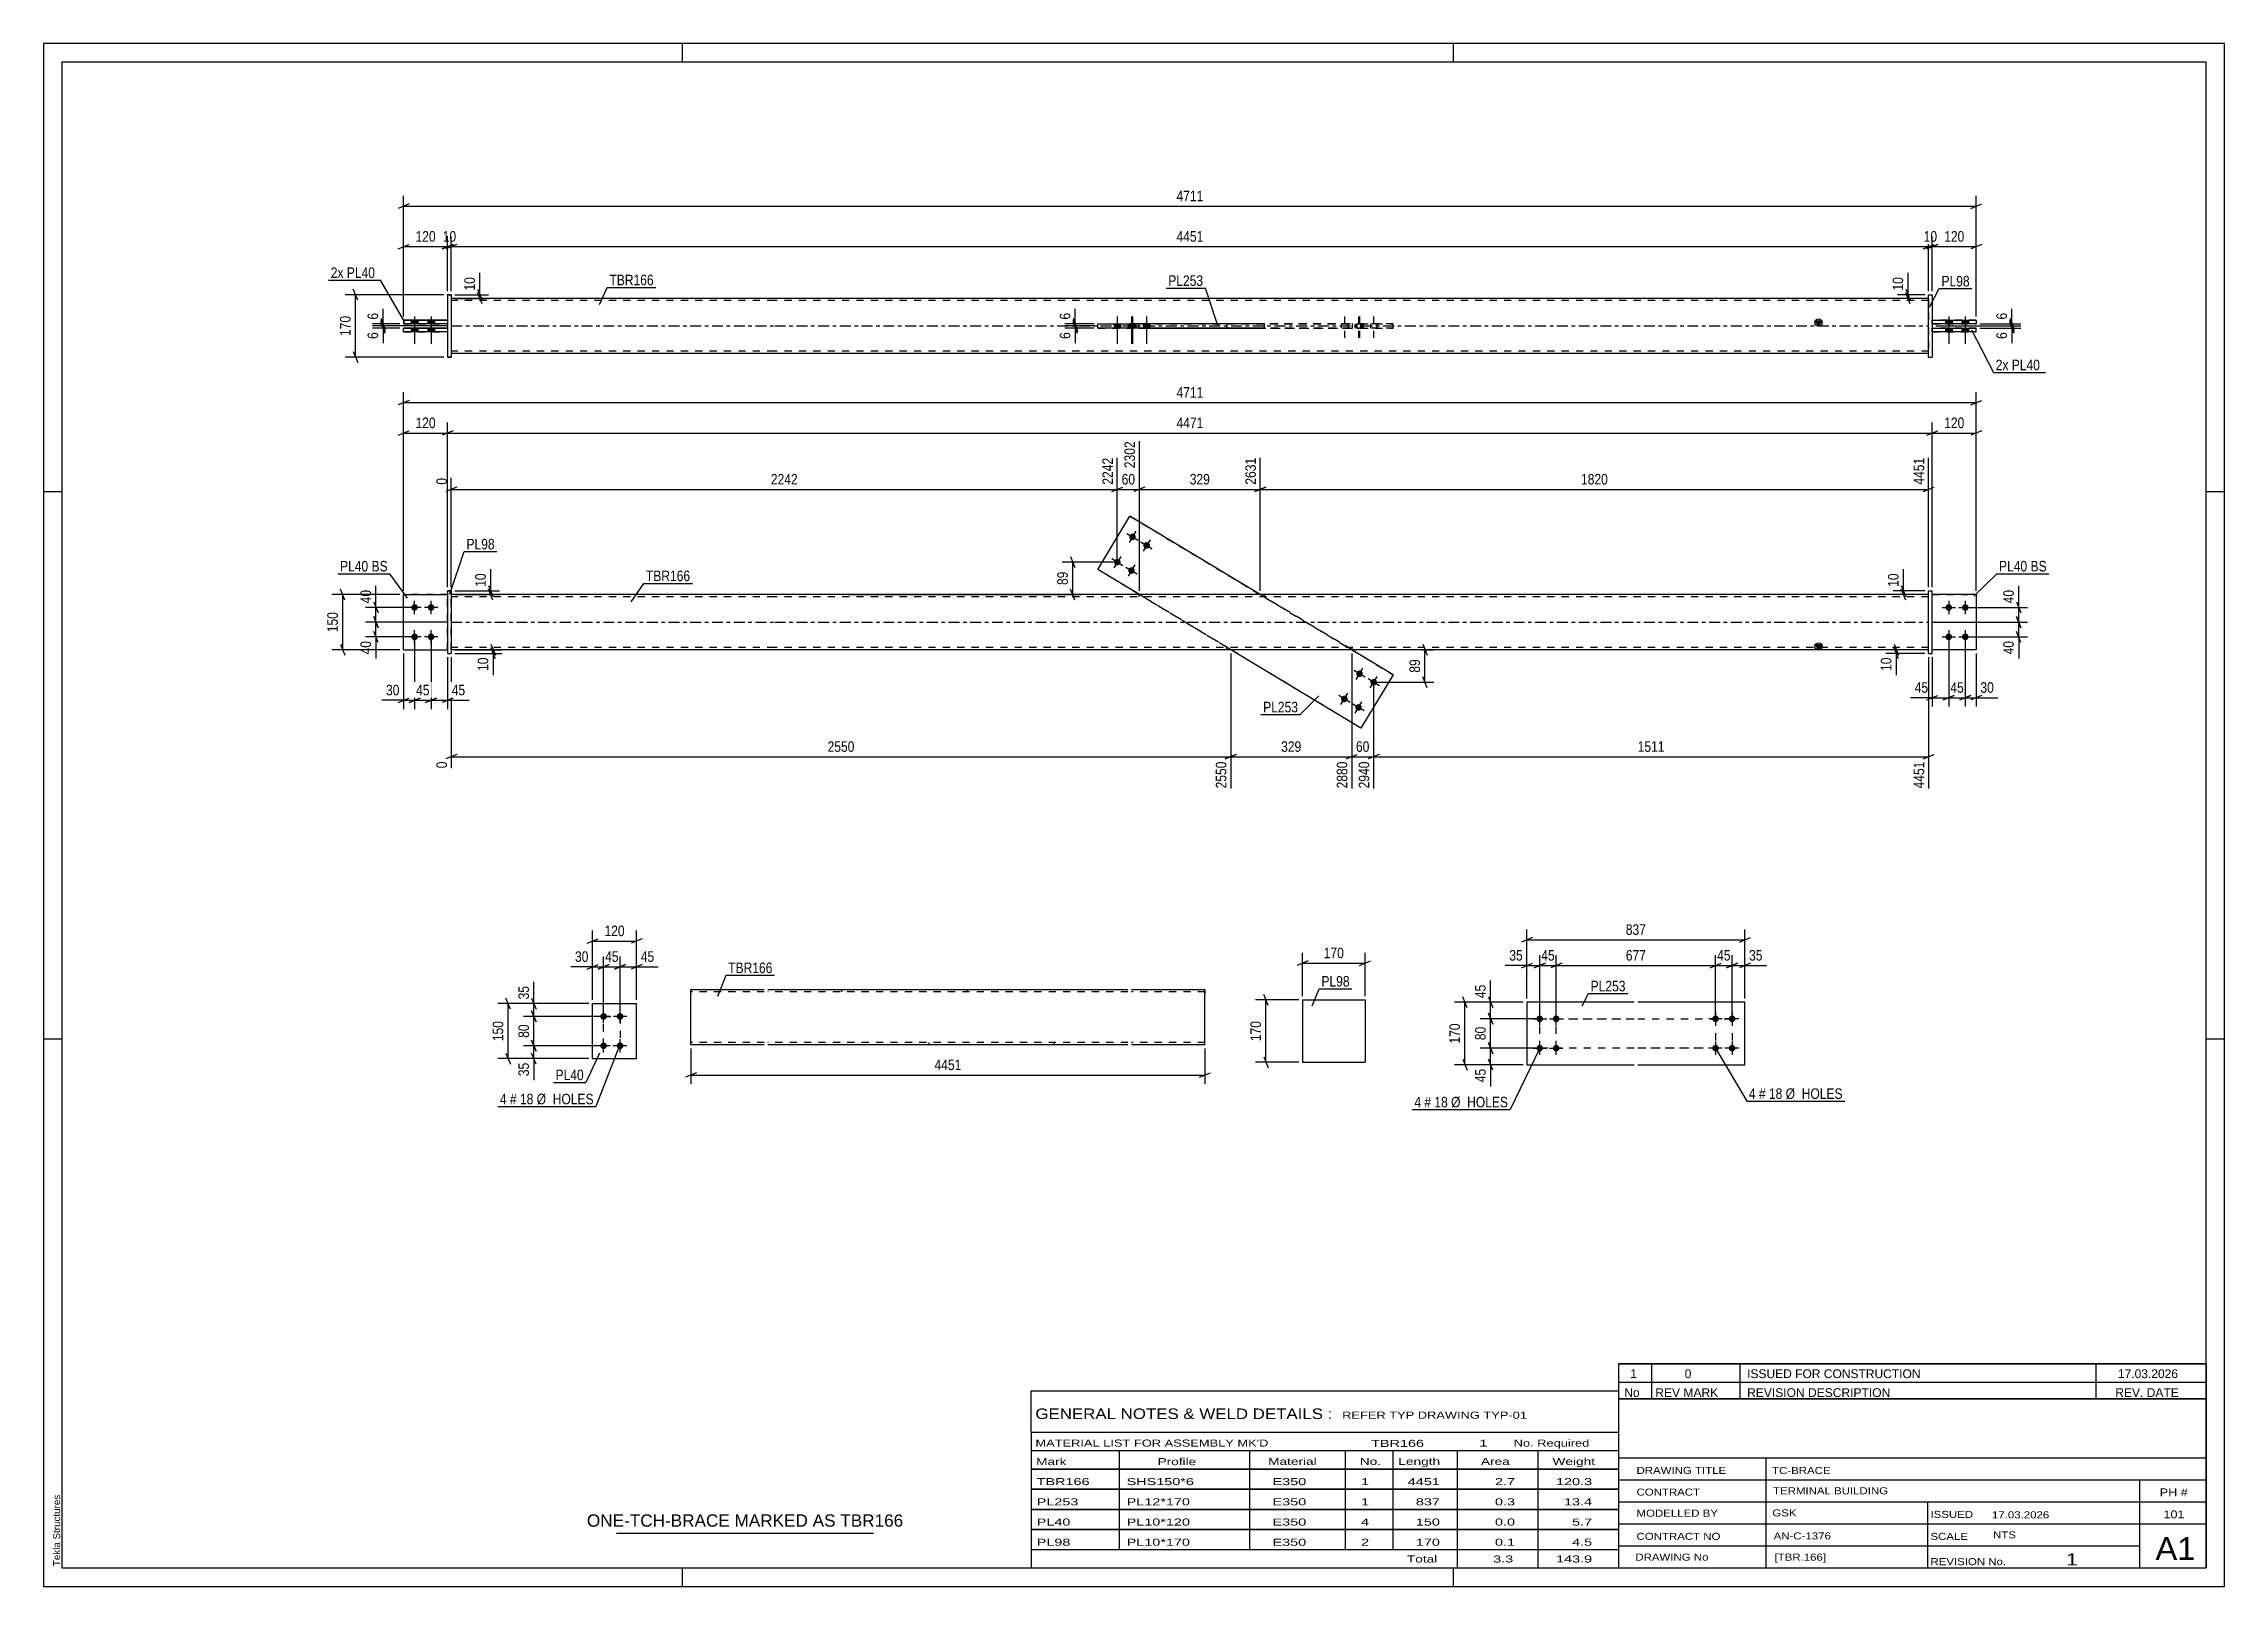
# Paper-space layout 'Layout1' of a CAD drawing. Header units: millimetres. Extents: x 0 to 594, y 0 to 420.
# The model-space entities are those that its viewports show. They can reach past a viewport. Long polylines and large blocks are cut down to what shows.
import ezdxf

# ---------------------------------------------------------------- set-up
doc = ezdxf.new("R2010")
doc.units = ezdxf.units.MM
doc.linetypes.add('DXK_LINE_DOT2', pattern=[3.9198, 1.9599, -1.9599])
doc.linetypes.add('DXK_LINE_DOT3', pattern=[5.9187, 2.979, -0.9799, 0.9799, -0.9799])
doc.layers.add('Viewport layer', color=7, linetype='Continuous', plot=False)
doc.styles.add('Arial', font='ARIAL.TTF', dxfattribs={"height": 0.2})
doc.styles.add('Arial Narrow', font='ARIALN.TTF', dxfattribs={"height": 0.2})

# ---------------------------------------------------------------- blocks, each defined once
blk = doc.blocks.new('Unknown-580611516-1130')
at = {"color": 5, "linetype": 'Continuous'}
for p, q in [((594, 420), (0, 420)), ((0, 420), (0, 0)), ((174, 415), (174, 420)), ((384, 415), (384, 420)), ((594, 0), (594, 420)), ((589, 415), (5, 415)), ((5, 415), (5, 5)), ((589, 5), (589, 415)), ((5, 298), (0, 298)), ((594, 298), (589, 298)), ((5, 149), (0, 149)), ((594, 149), (589, 149)), ((0, 0), (594, 0)), ((5, 5), (589, 5)), ((174, 0), (174, 5)), ((384, 0), (384, 5))]:
    blk.add_line(p, q, dxfattribs=at)
at = {"color": 174, "linetype": 'Continuous', "style": 'Arial'}
blk.add_text('Tekla Structures', height=1.9102, rotation=90, dxfattribs=at).set_placement((4.5, 5.5))
blk = doc.blocks.new('Part-580611516-3882 - 3881')
at = {"color": 2, "linetype": 'Continuous'}
for p, q in [((433.21, 159.02), (404.01, 159.02)), ((404.01, 159.02), (404.01, 142.02)), ((463.41, 159.02), (434.21, 159.02)), ((463.41, 142.02), (463.41, 159.02)), ((404.01, 142.02), (433.21, 142.02)), ((434.21, 142.02), (463.41, 142.02))]:
    blk.add_line(p, q, dxfattribs=at)
blk = doc.blocks.new('Bolt-580611516-3883 - 3881')
at = {"linetype": 'Continuous'}
for points in [[(455.41, 153.62, -1), (455.41, 155.42, -1)], [(459.91, 153.62, -1), (459.91, 155.42, -1)], [(455.41, 145.62, -1), (455.41, 147.42, -1)], [(459.91, 145.62, -1), (459.91, 147.42, -1)]]:
    blk.add_hatch(color=1, dxfattribs=at).paths.add_polyline_path(points)
at = {"color": 1, "linetype": 'Continuous'}
for p, q in [((457.21, 154.52), (453.61, 154.52)), ((455.41, 156.32), (455.41, 152.72)), ((461.71, 154.52), (458.11, 154.52)), ((459.91, 156.32), (459.91, 152.72)), ((457.21, 146.52), (453.61, 146.52)), ((455.41, 148.32), (455.41, 144.72)), ((461.71, 146.52), (458.11, 146.52)), ((459.91, 148.32), (459.91, 144.72))]:
    blk.add_line(p, q, dxfattribs=at)
blk = doc.blocks.new('Bolt-580611516-3884 - 3881')
at = {"linetype": 'Continuous'}
for points in [[(407.51, 155.42, -1), (407.51, 153.62, -1)], [(412.01, 155.42, -1), (412.01, 153.62, -1)], [(407.51, 147.42, -1), (407.51, 145.62, -1)], [(412.01, 147.42, -1), (412.01, 145.62, -1)]]:
    blk.add_hatch(color=1, dxfattribs=at).paths.add_polyline_path(points)
at = {"color": 1, "linetype": 'Continuous'}
for p, q in [((405.71, 154.52), (409.31, 154.52)), ((407.51, 152.72), (407.51, 156.32)), ((410.21, 154.52), (413.81, 154.52)), ((412.01, 152.72), (412.01, 156.32)), ((405.71, 146.52), (409.31, 146.52)), ((407.51, 144.72), (407.51, 148.32)), ((410.21, 146.52), (413.81, 146.52)), ((412.01, 144.72), (412.01, 148.32))]:
    blk.add_line(p, q, dxfattribs=at)
blk = doc.blocks.new('Part-580611516-2167 - 2161')
at = {"color": 2, "linetype": 'Continuous'}
for p, q in [((149.53, 143.67), (149.53, 158.67)), ((149.53, 158.67), (161.53, 158.67)), ((161.53, 143.67), (161.53, 158.67)), ((149.53, 143.67), (149.53, 143.67)), ((149.53, 143.67), (161.53, 143.67)), ((161.53, 143.67), (161.53, 143.67))]:
    blk.add_line(p, q, dxfattribs=at)
at = {"color": 7, "linetype": 'DXK_LINE_DOT2'}
for p, q in [((149.53, 158.67), (161.53, 158.67)), ((149.53, 143.67), (149.53, 143.67)), ((149.53, 143.67), (161.53, 143.67)), ((161.53, 143.67), (161.53, 143.67))]:
    blk.add_line(p, q, dxfattribs=at)
blk = doc.blocks.new('Bolt-580611516-2200 - 2161')
at = {"linetype": 'Continuous'}
for points in [[(152.53, 154.27), (152.34, 154.29), (152.16, 154.35), (152, 154.44), (151.86, 154.57), (151.75, 154.72), (151.67, 154.89), (151.63, 155.08), (151.63, 155.27), (151.67, 155.45), (151.75, 155.62), (151.86, 155.77), (152, 155.9), (152.16, 155.99), (152.34, 156.05), (152.53, 156.07), (152.71, 156.05), (152.89, 155.99), (153.06, 155.9), (153.19, 155.77), (153.31, 155.62), (153.38, 155.45), (153.42, 155.27), (153.42, 155.08), (153.38, 154.89), (153.31, 154.72), (153.19, 154.57), (153.06, 154.44), (152.89, 154.35), (152.71, 154.29)], [(157.03, 154.27), (156.84, 154.29), (156.66, 154.35), (156.5, 154.44), (156.36, 154.57), (156.25, 154.72), (156.17, 154.89), (156.13, 155.08), (156.13, 155.27), (156.17, 155.45), (156.25, 155.62), (156.36, 155.77), (156.5, 155.9), (156.66, 155.99), (156.84, 156.05), (157.03, 156.07), (157.21, 156.05), (157.39, 155.99), (157.56, 155.9), (157.69, 155.77), (157.81, 155.62), (157.88, 155.45), (157.92, 155.27), (157.92, 155.08), (157.88, 154.89), (157.81, 154.72), (157.69, 154.57), (157.56, 154.44), (157.39, 154.35), (157.21, 154.29)], [(152.53, 146.27), (152.34, 146.29), (152.16, 146.35), (152, 146.44), (151.86, 146.57), (151.75, 146.72), (151.67, 146.89), (151.63, 147.08), (151.63, 147.27), (151.67, 147.45), (151.75, 147.62), (151.86, 147.77), (152, 147.9), (152.16, 147.99), (152.34, 148.05), (152.53, 148.07), (152.71, 148.05), (152.89, 147.99), (153.06, 147.9), (153.19, 147.77), (153.31, 147.62), (153.38, 147.45), (153.42, 147.27), (153.42, 147.08), (153.38, 146.89), (153.31, 146.72), (153.19, 146.57), (153.06, 146.44), (152.89, 146.35), (152.71, 146.29)], [(157.03, 146.27), (156.84, 146.29), (156.66, 146.35), (156.5, 146.44), (156.36, 146.57), (156.25, 146.72), (156.17, 146.89), (156.13, 147.08), (156.13, 147.27), (156.17, 147.45), (156.25, 147.62), (156.36, 147.77), (156.5, 147.9), (156.66, 147.99), (156.84, 148.05), (157.03, 148.07), (157.21, 148.05), (157.39, 147.99), (157.56, 147.9), (157.69, 147.77), (157.81, 147.62), (157.88, 147.45), (157.92, 147.27), (157.92, 147.08), (157.88, 146.89), (157.81, 146.72), (157.69, 146.57), (157.56, 146.44), (157.39, 146.35), (157.21, 146.29)]]:
    blk.add_hatch(color=1, dxfattribs=at).paths.add_polyline_path(points)
at = {"color": 1, "linetype": 'Continuous'}
for p, q in [((154.33, 155.17), (150.73, 155.17)), ((152.53, 153.37), (152.53, 156.97)), ((158.83, 155.17), (155.23, 155.17)), ((157.03, 153.37), (157.03, 156.97)), ((152.53, 145.37), (152.53, 148.97)), ((157.03, 145.37), (157.03, 148.97)), ((154.33, 147.17), (150.73, 147.17)), ((158.83, 147.17), (155.23, 147.17))]:
    blk.add_line(p, q, dxfattribs=at)
blk = doc.blocks.new('Part-580611516-1695 - 1673')
at = {"color": 2, "linetype": 'Continuous'}
for p, q in [((526.43, 270), (514.43, 270)), ((526.43, 270), (526.43, 270)), ((526.43, 270), (526.43, 255)), ((526.43, 255), (514.43, 255))]:
    blk.add_line(p, q, dxfattribs=at)
at = {"color": 7, "linetype": 'DXK_LINE_DOT2'}
for p, q in [((526.43, 270), (514.43, 270)), ((514.43, 270), (514.43, 270)), ((514.43, 255), (514.43, 270)), ((526.43, 270), (526.43, 270)), ((526.43, 255), (514.43, 255))]:
    blk.add_line(p, q, dxfattribs=at)
blk = doc.blocks.new('Part-580611516-1679 - 1673')
at = {"color": 7, "linetype": 'DXK_LINE_DOT2'}
for p, q in [((98.04, 255), (98.04, 270)), ((98.04, 270), (110.04, 270)), ((110.04, 270), (98.04, 270)), ((110.04, 255), (110.04, 270)), ((98.04, 255), (98.04, 255)), ((98.04, 255), (110.04, 255)), ((98.04, 255), (110.04, 255)), ((110.04, 255), (110.04, 255))]:
    blk.add_line(p, q, dxfattribs=at)
blk = doc.blocks.new('Part-580611516-1700 - 1673')
at = {"linetype": 'Continuous'}
blk.add_hatch(color=2, dxfattribs=at).paths.add_polyline_path([(483.43, 255), (482.63, 256.4), (484.23, 256.4)])
at = {"color": 2, "linetype": 'Continuous'}
for p, q in [((199.04, 270), (111.04, 270)), ((513.43, 270), (199.14, 270)), ((483.43, 255), (482.63, 256.4)), ((482.63, 256.4), (484.23, 256.4)), ((484.23, 256.4), (483.43, 255)), ((199.04, 255), (111.04, 255)), ((513.43, 255), (199.14, 255))]:
    blk.add_line(p, q, dxfattribs=at)
at = {"color": 7, "linetype": 'DXK_LINE_DOT2'}
for p, q in [((111.04, 255), (111.04, 270)), ((199.04, 269.4), (111.04, 269.4)), ((513.43, 269.4), (199.14, 269.4)), ((298.36, 270), (298.36, 269.4)), ((332.49, 270), (332.49, 269.4)), ((513.43, 255), (513.43, 270)), ((199.04, 255.6), (111.04, 255.6)), ((513.43, 255.6), (199.14, 255.6)), ((322.25, 255), (322.25, 255.6)), ((356.39, 255), (356.39, 255.6))]:
    blk.add_line(p, q, dxfattribs=at)
at = {"color": 7, "linetype": 'DXK_LINE_DOT3'}
for p, q in [((111.04, 262.5), (199.04, 262.5)), ((199.14, 262.5), (513.43, 262.5))]:
    blk.add_line(p, q, dxfattribs=at)
at = {"color": 2, "linetype": 'Continuous'}
blk.add_circle((483.43, 255.9), 1, dxfattribs=at)
blk = doc.blocks.new('Part-580611516-1684 - 1673')
at = {"color": 2, "linetype": 'Continuous'}
for p, q in [((98.04, 255), (98.04, 270)), ((98.04, 270), (110.04, 270)), ((98.04, 255), (98.04, 255)), ((98.04, 255), (110.04, 255))]:
    blk.add_line(p, q, dxfattribs=at)
at = {"color": 7, "linetype": 'DXK_LINE_DOT2'}
for p, q in [((110.04, 270), (98.04, 270)), ((110.04, 255), (110.04, 270)), ((98.04, 255), (110.04, 255)), ((110.04, 255), (110.04, 255))]:
    blk.add_line(p, q, dxfattribs=at)
blk = doc.blocks.new('Part-580611516-1685 - 1673')
at = {"color": 2, "linetype": 'Continuous'}
for p, q in [((513.43, 271), (514.43, 271)), ((513.43, 254), (513.43, 271)), ((514.43, 254), (514.43, 271)), ((513.43, 254), (513.43, 254)), ((513.43, 254), (514.43, 254))]:
    blk.add_line(p, q, dxfattribs=at)
at = {"color": 7, "linetype": 'DXK_LINE_DOT2'}
for p, q in [((513.43, 271), (514.43, 271)), ((513.43, 254), (514.43, 254))]:
    blk.add_line(p, q, dxfattribs=at)
blk = doc.blocks.new('Part-580611516-1690 - 1673')
at = {"color": 7, "linetype": 'DXK_LINE_DOT2'}
for p, q in [((514.43, 270), (526.43, 270)), ((526.43, 270), (514.43, 270)), ((514.43, 270), (514.43, 270)), ((514.43, 255), (514.43, 270)), ((526.43, 270), (526.43, 270)), ((526.43, 270), (526.43, 255)), ((526.43, 255), (514.43, 255)), ((526.43, 255), (514.43, 255))]:
    blk.add_line(p, q, dxfattribs=at)
blk = doc.blocks.new('Bolt-580611516-1706 - 1673')
at = {"linetype": 'Continuous'}
for points in [[(296.59, 286.62), (296.77, 286.6), (296.95, 286.54), (297.12, 286.45), (297.26, 286.32), (297.37, 286.17), (297.44, 286), (297.48, 285.81), (297.48, 285.63), (297.44, 285.44), (297.37, 285.27), (297.26, 285.12), (297.12, 284.99), (296.95, 284.9), (296.77, 284.84), (296.59, 284.82), (296.4, 284.84), (296.22, 284.9), (296.06, 284.99), (295.92, 285.12), (295.81, 285.27), (295.73, 285.44), (295.69, 285.63), (295.69, 285.81), (295.73, 286), (295.81, 286.17), (295.92, 286.32), (296.06, 286.45), (296.22, 286.54), (296.4, 286.6)], [(292.46, 279.77), (292.65, 279.75), (292.82, 279.69), (292.99, 279.6), (293.13, 279.47), (293.24, 279.32), (293.31, 279.15), (293.35, 278.96), (293.35, 278.77), (293.31, 278.59), (293.24, 278.42), (293.13, 278.27), (292.99, 278.14), (292.82, 278.05), (292.65, 277.99), (292.46, 277.97), (292.27, 277.99), (292.09, 278.05), (291.93, 278.14), (291.79, 278.27), (291.68, 278.42), (291.6, 278.59), (291.56, 278.77), (291.56, 278.96), (291.6, 279.15), (291.68, 279.32), (291.79, 279.47), (291.93, 279.6), (292.09, 279.69), (292.27, 279.75)], [(300.44, 284.3), (300.63, 284.28), (300.81, 284.22), (300.97, 284.13), (301.11, 284), (301.22, 283.85), (301.3, 283.68), (301.34, 283.49), (301.34, 283.3), (301.3, 283.12), (301.22, 282.95), (301.11, 282.8), (300.97, 282.67), (300.81, 282.58), (300.63, 282.52), (300.44, 282.5), (300.25, 282.52), (300.08, 282.58), (299.91, 282.67), (299.77, 282.8), (299.66, 282.95), (299.59, 283.12), (299.55, 283.3), (299.55, 283.49), (299.59, 283.68), (299.66, 283.85), (299.77, 284), (299.91, 284.13), (300.08, 284.22), (300.25, 284.28)], [(296.31, 277.45), (296.5, 277.43), (296.68, 277.37), (296.84, 277.27), (296.98, 277.15), (297.09, 277), (297.17, 276.82), (297.21, 276.64), (297.21, 276.45), (297.17, 276.27), (297.09, 276.1), (296.98, 275.94), (296.84, 275.82), (296.68, 275.72), (296.5, 275.67), (296.31, 275.65), (296.13, 275.67), (295.95, 275.72), (295.78, 275.82), (295.64, 275.94), (295.53, 276.1), (295.46, 276.27), (295.42, 276.45), (295.42, 276.64), (295.46, 276.82), (295.53, 277), (295.64, 277.15), (295.78, 277.27), (295.95, 277.37), (296.13, 277.43)]]:
    blk.add_hatch(color=1, dxfattribs=at).paths.add_polyline_path(points)
at = {"color": 1, "linetype": 'Continuous'}
for p, q in [((295.05, 286.65), (298.13, 284.79)), ((297.52, 287.26), (295.66, 284.18)), ((290.92, 279.8), (294, 277.94)), ((293.39, 280.41), (291.53, 277.33)), ((298.9, 284.33), (301.98, 282.47)), ((301.37, 284.94), (299.51, 281.86)), ((294.77, 277.48), (297.85, 275.62)), ((297.24, 278.09), (295.38, 275))]:
    blk.add_line(p, q, dxfattribs=at)
blk = doc.blocks.new('Bolt-580611516-1707 - 1673')
at = {"linetype": 'Continuous'}
for points in [[(358.43, 249.35), (358.62, 249.33), (358.8, 249.28), (358.96, 249.18), (359.1, 249.06), (359.21, 248.9), (359.29, 248.73), (359.33, 248.55), (359.33, 248.36), (359.29, 248.18), (359.21, 248), (359.1, 247.85), (358.96, 247.73), (358.8, 247.63), (358.62, 247.57), (358.43, 247.55), (358.24, 247.57), (358.06, 247.63), (357.9, 247.73), (357.76, 247.85), (357.65, 248), (357.57, 248.18), (357.54, 248.36), (357.54, 248.55), (357.57, 248.73), (357.65, 248.9), (357.76, 249.06), (357.9, 249.18), (358.06, 249.28), (358.24, 249.33)], [(362.28, 247.03), (362.47, 247.01), (362.65, 246.95), (362.81, 246.86), (362.95, 246.73), (363.06, 246.58), (363.14, 246.41), (363.18, 246.22), (363.18, 246.04), (363.14, 245.85), (363.06, 245.68), (362.95, 245.53), (362.81, 245.4), (362.65, 245.31), (362.47, 245.25), (362.28, 245.23), (362.1, 245.25), (361.92, 245.31), (361.76, 245.4), (361.62, 245.53), (361.51, 245.68), (361.43, 245.85), (361.39, 246.04), (361.39, 246.22), (361.43, 246.41), (361.51, 246.58), (361.62, 246.73), (361.76, 246.86), (361.92, 246.95), (362.1, 247.01)], [(354.3, 242.5), (354.49, 242.48), (354.67, 242.42), (354.83, 242.33), (354.97, 242.2), (355.08, 242.05), (355.16, 241.88), (355.2, 241.7), (355.2, 241.51), (355.16, 241.32), (355.08, 241.15), (354.97, 241), (354.83, 240.87), (354.67, 240.78), (354.49, 240.72), (354.3, 240.7), (354.11, 240.72), (353.94, 240.78), (353.77, 240.87), (353.63, 241), (353.52, 241.15), (353.45, 241.32), (353.41, 241.51), (353.41, 241.7), (353.45, 241.88), (353.52, 242.05), (353.63, 242.2), (353.77, 242.33), (353.94, 242.42), (354.11, 242.48)], [(358.16, 240.18), (358.34, 240.16), (358.52, 240.1), (358.68, 240.01), (358.82, 239.88), (358.94, 239.73), (359.01, 239.56), (359.05, 239.37), (359.05, 239.18), (359.01, 239), (358.94, 238.83), (358.82, 238.68), (358.68, 238.55), (358.52, 238.46), (358.34, 238.4), (358.16, 238.38), (357.97, 238.4), (357.79, 238.46), (357.63, 238.55), (357.49, 238.68), (357.38, 238.83), (357.3, 239), (357.26, 239.18), (357.26, 239.37), (357.3, 239.56), (357.38, 239.73), (357.49, 239.88), (357.63, 240.01), (357.79, 240.1), (357.97, 240.16)]]:
    blk.add_hatch(color=1, dxfattribs=at).paths.add_polyline_path(points)
at = {"color": 1, "linetype": 'Continuous'}
for p, q in [((357.5, 246.91), (359.36, 250)), ((359.97, 247.52), (356.89, 249.38)), ((363.83, 245.2), (360.74, 247.06)), ((361.36, 244.59), (363.21, 247.67)), ((355.84, 240.67), (352.76, 242.53)), ((353.37, 240.06), (355.23, 243.14)), ((359.7, 238.35), (356.61, 240.21)), ((357.23, 237.74), (359.08, 240.82))]:
    blk.add_line(p, q, dxfattribs=at)
blk = doc.blocks.new('Bolt-580611516-1709 - 1673')
at = {"linetype": 'Continuous'}
for points in [[(101.04, 267.4), (101.23, 267.38), (101.4, 267.32), (101.57, 267.23), (101.71, 267.1), (101.82, 266.95), (101.89, 266.78), (101.93, 266.59), (101.93, 266.41), (101.89, 266.22), (101.82, 266.05), (101.71, 265.9), (101.57, 265.77), (101.4, 265.68), (101.23, 265.62), (101.04, 265.6), (100.85, 265.62), (100.67, 265.68), (100.51, 265.77), (100.37, 265.9), (100.26, 266.05), (100.18, 266.22), (100.14, 266.41), (100.14, 266.59), (100.18, 266.78), (100.26, 266.95), (100.37, 267.1), (100.51, 267.23), (100.67, 267.32), (100.85, 267.38)], [(105.54, 267.4), (105.73, 267.38), (105.9, 267.32), (106.07, 267.23), (106.21, 267.1), (106.32, 266.95), (106.39, 266.78), (106.43, 266.59), (106.43, 266.41), (106.39, 266.22), (106.32, 266.05), (106.21, 265.9), (106.07, 265.77), (105.9, 265.68), (105.73, 265.62), (105.54, 265.6), (105.35, 265.62), (105.17, 265.68), (105.01, 265.77), (104.87, 265.9), (104.76, 266.05), (104.68, 266.22), (104.64, 266.41), (104.64, 266.59), (104.68, 266.78), (104.76, 266.95), (104.87, 267.1), (105.01, 267.23), (105.17, 267.32), (105.35, 267.38)], [(101.04, 259.4), (101.23, 259.38), (101.4, 259.32), (101.57, 259.23), (101.71, 259.1), (101.82, 258.95), (101.89, 258.78), (101.93, 258.59), (101.93, 258.41), (101.89, 258.22), (101.82, 258.05), (101.71, 257.9), (101.57, 257.77), (101.4, 257.68), (101.23, 257.62), (101.04, 257.6), (100.85, 257.62), (100.67, 257.68), (100.51, 257.77), (100.37, 257.9), (100.26, 258.05), (100.18, 258.22), (100.14, 258.41), (100.14, 258.59), (100.18, 258.78), (100.26, 258.95), (100.37, 259.1), (100.51, 259.23), (100.67, 259.32), (100.85, 259.38)], [(105.54, 259.4), (105.73, 259.38), (105.9, 259.32), (106.07, 259.23), (106.21, 259.1), (106.32, 258.95), (106.39, 258.78), (106.43, 258.59), (106.43, 258.41), (106.39, 258.22), (106.32, 258.05), (106.21, 257.9), (106.07, 257.77), (105.9, 257.68), (105.73, 257.62), (105.54, 257.6), (105.35, 257.62), (105.17, 257.68), (105.01, 257.77), (104.87, 257.9), (104.76, 258.05), (104.68, 258.22), (104.64, 258.41), (104.64, 258.59), (104.68, 258.78), (104.76, 258.95), (104.87, 259.1), (105.01, 259.23), (105.17, 259.32), (105.35, 259.38)]]:
    blk.add_hatch(color=1, dxfattribs=at).paths.add_polyline_path(points)
at = {"color": 1, "linetype": 'Continuous'}
for p, q in [((101.04, 264.7), (101.04, 268.3)), ((105.54, 264.7), (105.54, 268.3)), ((102.84, 266.5), (99.24, 266.5)), ((107.34, 266.5), (103.74, 266.5)), ((102.84, 258.5), (99.24, 258.5)), ((101.04, 256.7), (101.04, 260.3)), ((107.34, 258.5), (103.74, 258.5)), ((105.54, 256.7), (105.54, 260.3))]:
    blk.add_line(p, q, dxfattribs=at)
blk = doc.blocks.new('Bolt-580611516-1710 - 1673')
at = {"linetype": 'Continuous'}
for points in [[(518.93, 267.4), (519.12, 267.38), (519.29, 267.32), (519.46, 267.23), (519.6, 267.1), (519.71, 266.95), (519.78, 266.78), (519.82, 266.59), (519.82, 266.41), (519.78, 266.22), (519.71, 266.05), (519.6, 265.9), (519.46, 265.77), (519.29, 265.68), (519.12, 265.62), (518.93, 265.6), (518.74, 265.62), (518.56, 265.68), (518.4, 265.77), (518.26, 265.9), (518.15, 266.05), (518.07, 266.22), (518.03, 266.41), (518.03, 266.59), (518.07, 266.78), (518.15, 266.95), (518.26, 267.1), (518.4, 267.23), (518.56, 267.32), (518.74, 267.38)], [(523.43, 267.4), (523.62, 267.38), (523.79, 267.32), (523.96, 267.23), (524.1, 267.1), (524.21, 266.95), (524.28, 266.78), (524.32, 266.59), (524.32, 266.41), (524.28, 266.22), (524.21, 266.05), (524.1, 265.9), (523.96, 265.77), (523.79, 265.68), (523.62, 265.62), (523.43, 265.6), (523.24, 265.62), (523.06, 265.68), (522.9, 265.77), (522.76, 265.9), (522.65, 266.05), (522.57, 266.22), (522.53, 266.41), (522.53, 266.59), (522.57, 266.78), (522.65, 266.95), (522.76, 267.1), (522.9, 267.23), (523.06, 267.32), (523.24, 267.38)], [(518.93, 259.4), (519.12, 259.38), (519.29, 259.32), (519.46, 259.23), (519.6, 259.1), (519.71, 258.95), (519.78, 258.78), (519.82, 258.59), (519.82, 258.41), (519.78, 258.22), (519.71, 258.05), (519.6, 257.9), (519.46, 257.77), (519.29, 257.68), (519.12, 257.62), (518.93, 257.6), (518.74, 257.62), (518.56, 257.68), (518.4, 257.77), (518.26, 257.9), (518.15, 258.05), (518.07, 258.22), (518.03, 258.41), (518.03, 258.59), (518.07, 258.78), (518.15, 258.95), (518.26, 259.1), (518.4, 259.23), (518.56, 259.32), (518.74, 259.38)], [(523.43, 259.4), (523.62, 259.38), (523.79, 259.32), (523.96, 259.23), (524.1, 259.1), (524.21, 258.95), (524.28, 258.78), (524.32, 258.59), (524.32, 258.41), (524.28, 258.22), (524.21, 258.05), (524.1, 257.9), (523.96, 257.77), (523.79, 257.68), (523.62, 257.62), (523.43, 257.6), (523.24, 257.62), (523.06, 257.68), (522.9, 257.77), (522.76, 257.9), (522.65, 258.05), (522.57, 258.22), (522.53, 258.41), (522.53, 258.59), (522.57, 258.78), (522.65, 258.95), (522.76, 259.1), (522.9, 259.23), (523.06, 259.32), (523.24, 259.38)]]:
    blk.add_hatch(color=1, dxfattribs=at).paths.add_polyline_path(points)
at = {"color": 1, "linetype": 'Continuous'}
for p, q in [((518.93, 268.3), (518.93, 264.7)), ((523.43, 268.3), (523.43, 264.7)), ((517.13, 266.5), (520.73, 266.5)), ((521.63, 266.5), (525.23, 266.5)), ((517.13, 258.5), (520.73, 258.5)), ((518.93, 260.3), (518.93, 256.7)), ((521.63, 258.5), (525.23, 258.5)), ((523.43, 260.3), (523.43, 256.7))]:
    blk.add_line(p, q, dxfattribs=at)
blk = doc.blocks.new('Part-580611516-1715 - 1673')
at = {"color": 2, "linetype": 'Continuous'}
for p, q in [((287.14, 276.82), (295.91, 291.38)), ((331.39, 270), (295.91, 291.38)), ((298.46, 270), (287.14, 276.82)), ((358.83, 233.62), (323.35, 255)), ((367.61, 248.18), (356.29, 255)), ((367.61, 248.18), (358.83, 233.62)), ((358.83, 233.62), (358.83, 233.62))]:
    blk.add_line(p, q, dxfattribs=at)
at = {"color": 7, "linetype": 'DXK_LINE_DOT2'}
for p, q in [((295.91, 291.38), (367.61, 248.18)), ((358.83, 233.62), (287.14, 276.82)), ((323.35, 255), (298.46, 270)), ((356.29, 255), (331.39, 270))]:
    blk.add_line(p, q, dxfattribs=at)
blk = doc.blocks.new('Part-580611516-1720 - 1673')
at = {"color": 2, "linetype": 'Continuous'}
for p, q in [((110.04, 271), (111.04, 271)), ((111.04, 271), (110.04, 271)), ((110.04, 271), (110.04, 254)), ((111.04, 271), (111.04, 254)), ((110.04, 254), (111.04, 254))]:
    blk.add_line(p, q, dxfattribs=at)
at = {"color": 7, "linetype": 'DXK_LINE_DOT2'}
for p, q in [((110.04, 271), (110.04, 271)), ((110.04, 271), (110.04, 271)), ((111.04, 271), (111.04, 271)), ((110.04, 254), (111.04, 254))]:
    blk.add_line(p, q, dxfattribs=at)
blk = doc.blocks.new('Part-580611516-1418 - 1367')
at = {"color": 2, "linetype": 'Continuous'}
for p, q in [((98.04, 341.55), (98.04, 342.55)), ((98.04, 342.55), (110.04, 342.55)), ((110.04, 342.55), (98.04, 342.55)), ((110.04, 341.55), (98.04, 341.55))]:
    blk.add_line(p, q, dxfattribs=at)
at = {"color": 7, "linetype": 'DXK_LINE_DOT2'}
for p, q in [((98.04, 342.55), (98.04, 342.55)), ((98.04, 342.55), (98.04, 342.55)), ((98.04, 341.55), (110.04, 341.55)), ((110.04, 342.55), (110.04, 341.55))]:
    blk.add_line(p, q, dxfattribs=at)
blk = doc.blocks.new('Bolt-580611516-1370 - 1367')
at = {"linetype": 'Continuous'}
for points in [[(100.14, 343.75), (101.94, 343.75), (101.94, 344.75), (100.14, 344.75)], [(100.14, 343.75), (101.94, 343.75), (101.94, 344.75), (100.14, 344.75)], [(104.64, 343.75), (106.44, 343.75), (106.44, 344.75), (104.64, 344.75)], [(104.64, 343.75), (106.44, 343.75), (106.44, 344.75), (104.64, 344.75)], [(100.14, 341.55), (101.94, 341.55), (101.94, 342.55), (100.14, 342.55)], [(100.14, 341.55), (101.94, 341.55), (101.94, 342.55), (100.14, 342.55)], [(104.64, 341.55), (106.44, 341.55), (106.44, 342.55), (104.64, 342.55)], [(104.64, 341.55), (106.44, 341.55), (106.44, 342.55), (104.64, 342.55)]]:
    blk.add_hatch(color=1, dxfattribs=at).paths.add_polyline_path(points)
at = {"color": 1, "linetype": 'Continuous'}
for p, q in [((100.14, 344.75), (100.14, 343.75)), ((100.14, 344.75), (100.14, 343.75)), ((101.04, 345.75), (101.04, 338.25)), ((101.04, 345.75), (101.04, 338.25)), ((101.94, 344.75), (101.94, 343.75)), ((101.94, 344.75), (101.94, 343.75)), ((104.64, 344.75), (104.64, 343.75)), ((104.64, 344.75), (104.64, 343.75)), ((105.54, 345.75), (105.54, 338.25)), ((105.54, 345.75), (105.54, 338.25)), ((106.44, 344.75), (106.44, 343.75)), ((106.44, 344.75), (106.44, 343.75)), ((100.14, 342.55), (100.14, 341.55)), ((100.14, 342.55), (100.14, 341.55)), ((101.94, 342.55), (101.94, 341.55)), ((101.94, 342.55), (101.94, 341.55)), ((104.64, 342.55), (104.64, 341.55)), ((104.64, 342.55), (104.64, 341.55)), ((106.44, 342.55), (106.44, 341.55)), ((106.44, 342.55), (106.44, 341.55))]:
    blk.add_line(p, q, dxfattribs=at)
blk = doc.blocks.new('Bolt-580611516-1435 - 1367')
at = {"color": 1, "linetype": 'DXK_LINE_DOT2'}
for p, q in [((354.3, 345.75), (354.3, 338.25)), ((358.16, 345.75), (358.16, 338.25)), ((358.43, 345.75), (358.43, 338.25)), ((362.28, 345.75), (362.28, 338.25)), ((353.4, 343.75), (353.4, 342.55)), ((355.2, 343.75), (355.2, 342.55)), ((357.26, 343.75), (357.26, 342.55)), ((357.53, 343.75), (357.53, 342.55)), ((359.06, 343.75), (359.06, 342.55)), ((359.33, 343.75), (359.33, 342.55)), ((361.38, 343.75), (361.38, 342.55)), ((363.18, 343.75), (363.18, 342.55))]:
    blk.add_line(p, q, dxfattribs=at)
blk = doc.blocks.new('Bolt-580611516-1371 - 1367')
at = {"linetype": 'Continuous'}
for points in [[(519.83, 344.75), (518.03, 344.75), (518.03, 343.75), (519.83, 343.75)], [(519.83, 344.75), (518.03, 344.75), (518.03, 343.75), (519.83, 343.75)], [(524.33, 344.75), (522.53, 344.75), (522.53, 343.75), (524.33, 343.75)], [(524.33, 344.75), (522.53, 344.75), (522.53, 343.75), (524.33, 343.75)], [(519.83, 342.55), (518.03, 342.55), (518.03, 341.55), (519.83, 341.55)], [(519.83, 342.55), (518.03, 342.55), (518.03, 341.55), (519.83, 341.55)], [(524.33, 342.55), (522.53, 342.55), (522.53, 341.55), (524.33, 341.55)], [(524.33, 342.55), (522.53, 342.55), (522.53, 341.55), (524.33, 341.55)]]:
    blk.add_hatch(color=1, dxfattribs=at).paths.add_polyline_path(points)
at = {"color": 1, "linetype": 'Continuous'}
for p, q in [((518.03, 344.75), (518.03, 343.75)), ((518.03, 344.75), (518.03, 343.75)), ((518.93, 345.75), (518.93, 338.25)), ((518.93, 345.75), (518.93, 338.25)), ((519.83, 344.75), (519.83, 343.75)), ((519.83, 344.75), (519.83, 343.75)), ((522.53, 344.75), (522.53, 343.75)), ((522.53, 344.75), (522.53, 343.75)), ((523.43, 345.75), (523.43, 338.25)), ((523.43, 345.75), (523.43, 338.25)), ((524.33, 344.75), (524.33, 343.75)), ((524.33, 344.75), (524.33, 343.75)), ((518.03, 342.55), (518.03, 341.55)), ((518.03, 342.55), (518.03, 341.55)), ((519.83, 342.55), (519.83, 341.55)), ((519.83, 342.55), (519.83, 341.55)), ((522.53, 342.55), (522.53, 341.55)), ((522.53, 342.55), (522.53, 341.55)), ((524.33, 342.55), (524.33, 341.55)), ((524.33, 342.55), (524.33, 341.55))]:
    blk.add_line(p, q, dxfattribs=at)
blk = doc.blocks.new('Part-580611516-1456 - 1367')
at = {"linetype": 'Continuous'}
blk.add_hatch(color=2, dxfattribs=at).paths.add_polyline_path([(483.43, 343.15), (482.63, 344.55), (484.23, 344.55)])
at = {"color": 2, "linetype": 'Continuous'}
for p, q in [((199.04, 350.65), (111.04, 350.65)), ((513.43, 350.65), (199.14, 350.65)), ((483.43, 343.15), (482.63, 344.55)), ((482.63, 344.55), (484.23, 344.55)), ((484.23, 344.55), (483.43, 343.15)), ((298.36, 343.75), (298.36, 343.85)), ((298.36, 343.85), (332.49, 343.85)), ((298.36, 342.55), (298.36, 342.45)), ((332.49, 342.45), (298.36, 342.45)), ((322.25, 343.75), (322.25, 343.85)), ((322.25, 342.45), (322.25, 342.55)), ((332.49, 343.85), (332.49, 342.45)), ((199.04, 335.65), (111.04, 335.65)), ((513.43, 335.65), (199.14, 335.65))]:
    blk.add_line(p, q, dxfattribs=at)
at = {"color": 7, "linetype": 'DXK_LINE_DOT2'}
for p, q in [((111.04, 350.65), (111.04, 335.65)), ((513.43, 350.65), (513.43, 335.65)), ((199.04, 350.05), (111.04, 350.05)), ((513.43, 350.05), (199.14, 350.05)), ((298.36, 342.45), (298.36, 343.75)), ((322.25, 343.85), (356.39, 343.85)), ((322.25, 343.75), (322.25, 342.45)), ((356.39, 342.45), (322.25, 342.45)), ((356.39, 343.85), (356.39, 342.45)), ((199.04, 336.25), (111.04, 336.25)), ((513.43, 336.25), (199.14, 336.25))]:
    blk.add_line(p, q, dxfattribs=at)
at = {"color": 7, "linetype": 'DXK_LINE_DOT3'}
for p, q in [((111.04, 343.15), (199.04, 343.15)), ((199.14, 343.15), (513.43, 343.15))]:
    blk.add_line(p, q, dxfattribs=at)
at = {"color": 2, "linetype": 'Continuous'}
blk.add_circle((483.43, 344.05), 1, dxfattribs=at)
blk = doc.blocks.new('Part-580611516-1413 - 1367')
at = {"color": 2, "linetype": 'Continuous'}
for p, q in [((98.04, 344.75), (110.04, 344.75)), ((110.04, 344.75), (98.04, 344.75)), ((98.04, 344.75), (98.04, 343.75)), ((110.04, 343.75), (98.04, 343.75))]:
    blk.add_line(p, q, dxfattribs=at)
at = {"color": 7, "linetype": 'DXK_LINE_DOT2'}
for p, q in [((98.04, 344.75), (98.04, 344.75)), ((98.04, 344.75), (98.04, 344.75)), ((110.04, 344.75), (110.04, 343.75)), ((98.04, 343.75), (110.04, 343.75))]:
    blk.add_line(p, q, dxfattribs=at)
blk = doc.blocks.new('Part-580611516-1461 - 1367')
at = {"color": 2, "linetype": 'Continuous'}
for p, q in [((514.43, 342.55), (526.43, 342.55)), ((526.43, 341.55), (514.43, 341.55)), ((526.43, 341.55), (526.43, 342.55))]:
    blk.add_line(p, q, dxfattribs=at)
at = {"color": 7, "linetype": 'DXK_LINE_DOT2'}
for p, q in [((514.43, 341.55), (514.43, 342.55)), ((526.43, 342.55), (514.43, 342.55)), ((514.43, 341.55), (526.43, 341.55))]:
    blk.add_line(p, q, dxfattribs=at)
blk = doc.blocks.new('Part-580611516-1397 - 1367')
at = {"color": 2, "linetype": 'Continuous'}
for p, q in [((287.14, 342.55), (287.14, 343.75)), ((287.14, 343.75), (295.91, 343.75)), ((295.91, 342.55), (287.14, 342.55)), ((295.91, 342.55), (295.91, 343.75)), ((332.49, 343.75), (295.91, 343.75)), ((332.49, 342.55), (295.91, 342.55))]:
    blk.add_line(p, q, dxfattribs=at)
at = {"color": 7, "linetype": 'DXK_LINE_DOT2'}
for p, q in [((287.14, 343.75), (358.83, 343.75)), ((287.14, 342.55), (358.83, 342.55)), ((367.61, 343.75), (332.49, 343.75)), ((367.61, 342.55), (332.49, 342.55)), ((358.83, 342.55), (358.83, 343.75)), ((358.83, 343.75), (367.61, 343.75)), ((358.83, 342.55), (367.61, 342.55)), ((367.61, 342.55), (367.61, 343.75))]:
    blk.add_line(p, q, dxfattribs=at)
blk = doc.blocks.new('Part-580611516-1398 - 1367')
at = {"color": 2, "linetype": 'Continuous'}
for p, q in [((110.04, 351.66), (111.04, 351.66)), ((110.04, 351.65), (111.04, 351.65)), ((110.04, 351.65), (110.04, 334.65)), ((111.04, 351.65), (111.04, 334.65)), ((111.04, 334.65), (110.04, 334.65))]:
    blk.add_line(p, q, dxfattribs=at)
at = {"color": 7, "linetype": 'DXK_LINE_DOT2'}
for p, q in [((110.04, 351.65), (110.04, 351.66)), ((110.04, 351.66), (110.04, 351.65)), ((111.04, 351.66), (111.04, 351.65)), ((111.04, 351.65), (111.04, 351.66)), ((110.04, 334.66), (111.04, 334.66)), ((110.04, 334.65), (110.04, 334.66))]:
    blk.add_line(p, q, dxfattribs=at)
blk = doc.blocks.new('Part-580611516-1433 - 1367')
at = {"color": 2, "linetype": 'Continuous'}
for p, q in [((513.43, 351.65), (513.43, 351.65)), ((513.43, 334.65), (513.43, 351.65)), ((513.43, 351.65), (514.43, 351.65)), ((514.43, 351.65), (514.43, 351.65)), ((514.43, 351.65), (514.43, 334.65)), ((513.43, 334.65), (514.43, 334.65)), ((513.43, 334.65), (513.43, 334.65)), ((514.43, 334.65), (514.43, 334.65))]:
    blk.add_line(p, q, dxfattribs=at)
at = {"color": 7, "linetype": 'DXK_LINE_DOT2'}
for p, q in [((513.43, 351.65), (513.43, 351.65)), ((513.43, 351.65), (514.43, 351.65)), ((513.43, 334.65), (514.43, 334.65))]:
    blk.add_line(p, q, dxfattribs=at)
blk = doc.blocks.new('Bolt-580611516-1436 - 1367')
at = {"linetype": 'Continuous'}
for points in [[(293.36, 343.75), (291.56, 343.75), (291.56, 342.55), (293.36, 342.55)], [(297.21, 343.75), (295.41, 343.75), (295.41, 342.55), (297.21, 342.55)], [(297.49, 343.75), (295.69, 343.75), (295.69, 342.55), (297.49, 342.55)], [(301.34, 343.75), (299.54, 343.75), (299.54, 342.55), (301.34, 342.55)]]:
    blk.add_hatch(color=1, dxfattribs=at).paths.add_polyline_path(points)
at = {"color": 1, "linetype": 'Continuous'}
for p, q in [((292.46, 345.75), (292.46, 338.25)), ((296.31, 345.75), (296.31, 338.25)), ((296.59, 345.75), (296.59, 338.25)), ((300.44, 345.75), (300.44, 338.25)), ((291.56, 343.75), (291.56, 342.55)), ((293.36, 343.75), (293.36, 342.55)), ((295.41, 343.75), (295.41, 342.55)), ((295.69, 343.75), (295.69, 342.55)), ((297.21, 343.75), (297.21, 342.55)), ((297.49, 343.75), (297.49, 342.55)), ((299.54, 343.75), (299.54, 342.55)), ((301.34, 343.75), (301.34, 342.55))]:
    blk.add_line(p, q, dxfattribs=at)
blk = doc.blocks.new('Part-580611516-1466 - 1367')
at = {"color": 2, "linetype": 'Continuous'}
for p, q in [((514.43, 344.75), (526.43, 344.75)), ((526.43, 344.75), (526.43, 343.75)), ((526.43, 343.75), (514.43, 343.75))]:
    blk.add_line(p, q, dxfattribs=at)
at = {"color": 7, "linetype": 'DXK_LINE_DOT2'}
for p, q in [((514.43, 343.75), (514.43, 344.75)), ((526.43, 344.75), (514.43, 344.75)), ((526.43, 344.75), (526.43, 344.75)), ((514.43, 343.75), (526.43, 343.75))]:
    blk.add_line(p, q, dxfattribs=at)
blk = doc.blocks.new('Part-580611516-2404 - 2398')
at = {"color": 2, "linetype": 'Continuous'}
for p, q in [((342.93, 159.67), (342.93, 142.67)), ((342.93, 159.67), (359.93, 159.67)), ((359.93, 159.67), (359.93, 142.67)), ((342.93, 142.67), (359.93, 142.67))]:
    blk.add_line(p, q, dxfattribs=at)
blk = doc.blocks.new('Part-580611516-2436 - 2428')
at = {"color": 2, "linetype": 'Continuous'}
for p, q in [((176.3, 147.56), (176.3, 162.47)), ((176.3, 162.47), (196.3, 162.47)), ((197.3, 162.47), (295.33, 162.47)), ((296.33, 162.47), (316.33, 162.47)), ((316.33, 162.47), (316.33, 162.38)), ((316.33, 162.38), (316.33, 161.27)), ((316.33, 147.47), (316.33, 161.27)), ((176.3, 147.47), (176.3, 147.56)), ((196.3, 147.47), (176.3, 147.47)), ((295.33, 147.47), (197.3, 147.47)), ((316.33, 147.47), (296.33, 147.47))]:
    blk.add_line(p, q, dxfattribs=at)
at = {"color": 7, "linetype": 'DXK_LINE_DOT2'}
for p, q in [((196.3, 161.87), (176.3, 161.87)), ((295.33, 161.87), (197.3, 161.87)), ((217.3, 162.47), (217.3, 161.87)), ((251.44, 162.47), (251.44, 161.87)), ((316.33, 161.87), (296.33, 161.87)), ((316.33, 161.27), (316.33, 162.12)), ((176.3, 148.07), (176.3, 148.12)), ((196.3, 148.07), (176.3, 148.07)), ((176.3, 147.47), (176.3, 147.47)), ((295.33, 148.07), (197.3, 148.07)), ((241.2, 147.47), (241.2, 148.07)), ((275.33, 147.47), (275.33, 148.07)), ((316.33, 148.07), (296.33, 148.07)), ((316.33, 148.07), (316.33, 148.12))]:
    blk.add_line(p, q, dxfattribs=at)
blk = doc.blocks.new('Rectangle-580611516-4074 - 3881')
at = {"color": 1, "linetype": 'DXK_LINE_DOT2'}
for p, q in [((407.51, 154.52), (433.21, 154.52)), ((407.51, 146.52), (407.51, 154.52)), ((434.21, 154.52), (459.91, 154.52)), ((459.91, 154.52), (459.91, 146.52)), ((433.21, 146.52), (407.51, 146.52)), ((459.91, 146.52), (434.21, 146.52))]:
    blk.add_line(p, q, dxfattribs=at)
blk = doc.blocks.new('Rectangle-580611516-2384 - 2161')
at = {"color": 1, "linetype": 'DXK_LINE_DOT2'}
blk.add_lwpolyline([(152.53, 155.17), (157.03, 155.17), (157.03, 147.17), (152.53, 147.17), (152.53, 155.17)], close=True, dxfattribs=at)
blk = doc.blocks.new('Rectangle-580611516-4084 - 3881')
at = {"color": 1, "linetype": 'DXK_LINE_DOT2'}
for p, q in [((412.01, 154.52), (433.21, 154.52)), ((412.01, 146.52), (412.01, 154.52)), ((434.21, 154.52), (455.41, 154.52)), ((455.41, 154.52), (455.41, 146.52)), ((433.21, 146.52), (412.01, 146.52)), ((455.41, 146.52), (434.21, 146.52))]:
    blk.add_line(p, q, dxfattribs=at)
blk = doc.blocks.new('StraightDimension-580611516-3890 - 3881')
at = {"color": 7, "linetype": 'Continuous'}
for p, q in [((453.91, 168.42), (456.91, 169.62)), ((455.41, 155.52), (455.41, 171.87)), ((455.41, 169.02), (459.91, 169.02)), ((461.41, 169.62), (458.41, 168.42)), ((459.91, 155.52), (459.91, 171.87))]:
    blk.add_line(p, q, dxfattribs=at)
at = {"color": 0}
blk.add_wipeout([(460.08, 169.77), (460.08, 173.97), (455.23, 173.97), (455.23, 169.77)], dxfattribs=at)
at = {"color": 3, "style": 'Arial Narrow'}
blk.add_text('45', height=2.863, dxfattribs=at).set_placement((455.83, 170.37))
blk = doc.blocks.new('StraightDimension-580611516-3892 - 3881')
at = {"color": 7, "linetype": 'Continuous'}
for p, q in [((406.01, 168.42), (409.01, 169.62)), ((407.51, 155.52), (407.51, 171.87)), ((407.51, 169.02), (412.01, 169.02)), ((413.51, 169.62), (410.51, 168.42)), ((412.01, 155.52), (412.01, 171.87))]:
    blk.add_line(p, q, dxfattribs=at)
at = {"color": 0}
blk.add_wipeout([(412.18, 169.77), (412.18, 173.97), (407.33, 173.97), (407.33, 169.77)], dxfattribs=at)
at = {"color": 3, "style": 'Arial Narrow'}
blk.add_text('45', height=2.863, dxfattribs=at).set_placement((407.93, 170.37))
blk = doc.blocks.new('StraightDimension-580611516-3889 - 3881')
at = {"color": 7, "linetype": 'Continuous'}
for p, q in [((458.41, 168.42), (461.41, 169.62)), ((459.91, 155.52), (459.91, 171.87)), ((459.91, 169.02), (463.41, 169.02)), ((464.91, 169.62), (461.91, 168.42)), ((463.41, 160.02), (463.41, 171.87))]:
    blk.add_line(p, q, dxfattribs=at)
at = {"color": 0}
blk.add_wipeout([(468.79, 169.77), (468.79, 173.97), (463.93, 173.97), (463.93, 169.77)], dxfattribs=at)
at = {"color": 7, "linetype": 'Continuous'}
blk.add_line((463.41, 169.02), (469.31, 169.02), dxfattribs=at)
blk.add_line((463.41, 169.02), (469.31, 169.02), dxfattribs=at)
at = {"color": 3, "style": 'Arial Narrow'}
blk.add_text('35', height=2.863, dxfattribs=at).set_placement((464.53, 170.37))
blk = doc.blocks.new('StraightDimension-580611516-3891 - 3881')
at = {"color": 7, "linetype": 'Continuous'}
for p, q in [((413.51, 169.62), (410.51, 168.42)), ((412.01, 155.52), (412.01, 171.87)), ((412.01, 169.02), (455.41, 169.02)), ((453.91, 168.42), (456.91, 169.62)), ((455.41, 155.52), (455.41, 171.87))]:
    blk.add_line(p, q, dxfattribs=at)
at = {"color": 0}
blk.add_wipeout([(437.05, 169.77), (437.05, 173.97), (430.36, 173.97), (430.36, 169.77)], dxfattribs=at)
at = {"color": 3, "style": 'Arial Narrow'}
blk.add_text('677', height=2.863, dxfattribs=at).set_placement((430.96, 170.37))
blk = doc.blocks.new('StraightDimension-580611516-3893 - 3881')
at = {"color": 7, "linetype": 'Continuous'}
for p, q in [((402.51, 168.42), (405.51, 169.62)), ((404.01, 160.02), (404.01, 171.87)), ((404.01, 169.02), (407.51, 169.02)), ((409.01, 169.62), (406.01, 168.42)), ((407.51, 155.52), (407.51, 171.87))]:
    blk.add_line(p, q, dxfattribs=at)
at = {"color": 0}
blk.add_wipeout([(403.48, 169.77), (403.48, 173.97), (398.62, 173.97), (398.62, 169.77)], dxfattribs=at)
at = {"color": 7, "linetype": 'Continuous'}
blk.add_line((404.01, 169.02), (398.1, 169.02), dxfattribs=at)
blk.add_line((404.01, 169.02), (398.1, 169.02), dxfattribs=at)
at = {"color": 3, "style": 'Arial Narrow'}
blk.add_text('35', height=2.863, dxfattribs=at).set_placement((399.22, 170.37))
blk = doc.blocks.new('StraightDimension-580611516-3909 - 3881')
at = {"color": 7, "linetype": 'Continuous'}
for p, q in [((404.01, 160.02), (404.01, 178.87)), ((463.41, 160.02), (463.41, 178.87)), ((405.51, 176.62), (402.51, 175.42)), ((404.01, 176.02), (463.41, 176.02)), ((461.91, 175.42), (464.91, 176.62))]:
    blk.add_line(p, q, dxfattribs=at)
at = {"color": 0}
blk.add_wipeout([(437.05, 176.77), (437.05, 180.97), (430.36, 180.97), (430.36, 176.77)], dxfattribs=at)
at = {"color": 3, "style": 'Arial Narrow'}
blk.add_text('837', height=2.863, dxfattribs=at).set_placement((430.96, 177.37))
blk = doc.blocks.new('StraightDimension-580611516-3929 - 3881')
at = {"color": 7, "linetype": 'Continuous'}
for p, q in [((387.73, 157.52), (386.53, 160.52)), ((403.01, 159.02), (384.28, 159.02)), ((387.13, 142.02), (387.13, 159.02)), ((386.53, 143.52), (387.73, 140.52)), ((403.01, 142.02), (384.28, 142.02))]:
    blk.add_line(p, q, dxfattribs=at)
at = {"color": 0}
blk.add_wipeout([(386.38, 153.86), (382.18, 153.86), (382.18, 147.18), (386.38, 147.18)], dxfattribs=at)
at = {"color": 3, "style": 'Arial Narrow'}
blk.add_text('170', height=2.863, rotation=90.00021, dxfattribs=at).set_placement((385.78, 147.78))
blk = doc.blocks.new('StraightDimension-580611516-4049 - 3881')
at = {"color": 7, "linetype": 'Continuous'}
for p, q in [((393.53, 160.52), (394.73, 157.52)), ((403.01, 159.02), (391.28, 159.02)), ((406.51, 154.52), (391.28, 154.52)), ((394.73, 153.02), (393.53, 156.02)), ((394.13, 154.52), (394.13, 159.02))]:
    blk.add_line(p, q, dxfattribs=at)
at = {"color": 0}
blk.add_wipeout([(393.38, 164.4), (389.18, 164.4), (389.18, 159.54), (393.38, 159.54)], dxfattribs=at)
at = {"color": 7, "linetype": 'Continuous'}
blk.add_line((394.13, 159.02), (394.13, 164.92), dxfattribs=at)
blk.add_line((394.13, 159.02), (394.13, 164.92), dxfattribs=at)
at = {"color": 3, "style": 'Arial Narrow'}
blk.add_text('45', height=2.863, rotation=90.00021, dxfattribs=at).set_placement((392.78, 160.14))
blk = doc.blocks.new('StraightDimension-580611516-4050 - 3881')
at = {"color": 7, "linetype": 'Continuous'}
for p, q in [((406.51, 154.52), (391.28, 154.52)), ((393.53, 156.02), (394.73, 153.02)), ((394.13, 146.52), (394.13, 154.52)), ((406.51, 146.52), (391.28, 146.52)), ((394.73, 145.02), (393.53, 148.02))]:
    blk.add_line(p, q, dxfattribs=at)
at = {"color": 0}
blk.add_wipeout([(393.38, 152.95), (389.18, 152.95), (389.18, 148.09), (393.38, 148.09)], dxfattribs=at)
at = {"color": 3, "style": 'Arial Narrow'}
blk.add_text('80', height=2.863, rotation=90.00021, dxfattribs=at).set_placement((392.78, 148.69))
blk = doc.blocks.new('StraightDimension-580611516-4051 - 3881')
at = {"color": 7, "linetype": 'Continuous'}
for p, q in [((406.51, 146.52), (391.28, 146.52)), ((393.53, 148.02), (394.73, 145.02)), ((394.73, 140.52), (393.53, 143.52)), ((394.13, 142.02), (394.13, 146.52)), ((403.01, 142.02), (391.28, 142.02))]:
    blk.add_line(p, q, dxfattribs=at)
at = {"color": 0}
blk.add_wipeout([(393.38, 141.49), (389.18, 141.49), (389.18, 136.64), (393.38, 136.64)], dxfattribs=at)
at = {"color": 7, "linetype": 'Continuous'}
blk.add_line((394.13, 142.02), (394.13, 136.11), dxfattribs=at)
blk.add_line((394.13, 142.02), (394.13, 136.11), dxfattribs=at)
at = {"color": 3, "style": 'Arial Narrow'}
blk.add_text('45', height=2.863, rotation=90.00021, dxfattribs=at).set_placement((392.78, 137.24))
blk = doc.blocks.new('StraightDimension-580611516-2344 - 2161')
at = {"color": 7, "linetype": 'Continuous'}
for p, q in [((151.03, 168.07), (154.03, 169.27)), ((152.53, 156.17), (152.53, 171.52)), ((152.53, 168.67), (157.03, 168.67)), ((158.53, 169.27), (155.53, 168.07)), ((157.03, 156.17), (157.03, 171.52))]:
    blk.add_line(p, q, dxfattribs=at)
at = {"color": 0}
blk.add_wipeout([(157.2, 169.42), (157.2, 173.62), (152.35, 173.62), (152.35, 169.42)], dxfattribs=at)
at = {"color": 3, "style": 'Arial Narrow'}
blk.add_text('45', height=2.863, dxfattribs=at).set_placement((152.95, 170.02))
blk = doc.blocks.new('StraightDimension-580611516-2300 - 2161')
at = {"color": 7, "linetype": 'Continuous'}
for p, q in [((148.53, 158.67), (130.68, 158.67)), ((151.53, 155.17), (130.68, 155.17)), ((132.93, 160.17), (134.13, 157.17)), ((134.13, 153.67), (132.93, 156.67)), ((133.53, 155.17), (133.53, 158.67))]:
    blk.add_line(p, q, dxfattribs=at)
at = {"color": 0}
blk.add_wipeout([(132.78, 164.05), (128.58, 164.05), (128.58, 159.2), (132.78, 159.2)], dxfattribs=at)
at = {"color": 7, "linetype": 'Continuous'}
blk.add_line((133.53, 158.67), (133.53, 164.58), dxfattribs=at)
blk.add_line((133.53, 158.67), (133.53, 164.58), dxfattribs=at)
at = {"color": 3, "style": 'Arial Narrow'}
blk.add_text('35', height=2.863, rotation=90.00021, dxfattribs=at).set_placement((132.18, 159.8))
blk = doc.blocks.new('StraightDimension-580611516-2277 - 2161')
at = {"color": 7, "linetype": 'Continuous'}
for p, q in [((132.93, 148.67), (134.13, 145.67)), ((151.53, 147.17), (130.68, 147.17)), ((148.53, 143.67), (130.68, 143.67)), ((134.13, 142.17), (132.93, 145.17)), ((133.53, 143.67), (133.53, 147.17))]:
    blk.add_line(p, q, dxfattribs=at)
at = {"color": 0}
blk.add_wipeout([(132.78, 143.15), (128.58, 143.15), (128.58, 138.29), (132.78, 138.29)], dxfattribs=at)
at = {"color": 7, "linetype": 'Continuous'}
blk.add_line((133.53, 143.67), (133.53, 137.77), dxfattribs=at)
blk.add_line((133.53, 143.67), (133.53, 137.77), dxfattribs=at)
at = {"color": 3, "style": 'Arial Narrow'}
blk.add_text('35', height=2.863, rotation=90.00021, dxfattribs=at).set_placement((132.18, 138.89))
blk = doc.blocks.new('StraightDimension-580611516-2290 - 2161')
at = {"color": 7, "linetype": 'Continuous'}
for p, q in [((151.53, 155.17), (130.68, 155.17)), ((132.93, 156.67), (134.13, 153.67)), ((133.53, 147.17), (133.53, 155.17)), ((134.13, 145.67), (132.93, 148.67)), ((151.53, 147.17), (130.68, 147.17))]:
    blk.add_line(p, q, dxfattribs=at)
at = {"color": 0}
blk.add_wipeout([(132.78, 153.6), (128.58, 153.6), (128.58, 148.74), (132.78, 148.74)], dxfattribs=at)
at = {"color": 3, "style": 'Arial Narrow'}
blk.add_text('80', height=2.863, rotation=90.00021, dxfattribs=at).set_placement((132.18, 149.34))
blk = doc.blocks.new('StraightDimension-580611516-2314 - 2161')
at = {"color": 7, "linetype": 'Continuous'}
for p, q in [((148.53, 158.67), (123.68, 158.67)), ((127.13, 157.17), (125.93, 160.17)), ((126.53, 143.67), (126.53, 158.67)), ((148.53, 143.67), (123.68, 143.67)), ((125.93, 145.17), (127.13, 142.17))]:
    blk.add_line(p, q, dxfattribs=at)
at = {"color": 0}
blk.add_wipeout([(125.78, 154.51), (121.58, 154.51), (121.58, 147.83), (125.78, 147.83)], dxfattribs=at)
at = {"color": 3, "style": 'Arial Narrow'}
blk.add_text('150', height=2.863, rotation=90.00021, dxfattribs=at).set_placement((125.18, 148.43))
blk = doc.blocks.new('StraightDimension-580611516-2331 - 2161')
at = {"color": 7, "linetype": 'Continuous'}
for p, q in [((148.03, 168.07), (151.03, 169.27)), ((149.53, 159.67), (149.53, 171.52)), ((149.53, 168.67), (152.53, 168.67)), ((154.03, 169.27), (151.03, 168.07)), ((152.53, 156.17), (152.53, 171.52))]:
    blk.add_line(p, q, dxfattribs=at)
at = {"color": 0}
blk.add_wipeout([(149, 169.42), (149, 173.62), (144.14, 173.62), (144.14, 169.42)], dxfattribs=at)
at = {"color": 7, "linetype": 'Continuous'}
blk.add_line((149.53, 168.67), (143.62, 168.67), dxfattribs=at)
blk.add_line((149.53, 168.67), (143.62, 168.67), dxfattribs=at)
at = {"color": 3, "style": 'Arial Narrow'}
blk.add_text('30', height=2.863, dxfattribs=at).set_placement((144.74, 170.02))
blk = doc.blocks.new('StraightDimension-580611516-2354 - 2161')
at = {"color": 7, "linetype": 'Continuous'}
for p, q in [((155.53, 168.07), (158.53, 169.27)), ((157.03, 156.17), (157.03, 171.52)), ((157.03, 168.67), (161.53, 168.67)), ((163.03, 169.27), (160.03, 168.07)), ((161.53, 159.67), (161.53, 171.52))]:
    blk.add_line(p, q, dxfattribs=at)
at = {"color": 0}
blk.add_wipeout([(166.91, 169.42), (166.91, 173.62), (162.05, 173.62), (162.05, 169.42)], dxfattribs=at)
at = {"color": 7, "linetype": 'Continuous'}
blk.add_line((161.53, 168.67), (167.43, 168.67), dxfattribs=at)
blk.add_line((161.53, 168.67), (167.43, 168.67), dxfattribs=at)
at = {"color": 3, "style": 'Arial Narrow'}
blk.add_text('45', height=2.863, dxfattribs=at).set_placement((162.65, 170.02))
blk = doc.blocks.new('StraightDimension-580611516-2368 - 2161')
at = {"color": 7, "linetype": 'Continuous'}
for p, q in [((149.53, 159.67), (149.53, 178.52)), ((161.53, 159.67), (161.53, 178.52)), ((148.03, 175.07), (151.03, 176.27)), ((149.53, 175.67), (161.53, 175.67)), ((163.03, 176.27), (160.03, 175.07))]:
    blk.add_line(p, q, dxfattribs=at)
at = {"color": 0}
blk.add_wipeout([(158.87, 176.42), (158.87, 180.62), (152.18, 180.62), (152.18, 176.42)], dxfattribs=at)
at = {"color": 3, "style": 'Arial Narrow'}
blk.add_text('120', height=2.863, dxfattribs=at).set_placement((152.78, 177.02))
blk = doc.blocks.new('StraightDimension-580611516-2902 - 1673')
at = {"color": 7, "linetype": 'Continuous'}
for p, q in [((111.04, 253), (111.04, 222.72)), ((323.35, 254), (323.35, 217.24)), ((112.54, 226.45), (109.54, 225.25)), ((111.04, 225.85), (323.35, 225.85)), ((321.85, 225.25), (324.85, 226.45))]:
    blk.add_line(p, q, dxfattribs=at)
at = {"color": 0}
blk.add_wipeout([(221.45, 226.6), (221.45, 230.8), (212.94, 230.8), (212.94, 226.6)], dxfattribs=at)
at = {"color": 0, "linetype": 'Continuous'}
for points in [[(110.44, 225.15), (106.24, 225.15), (106.24, 222.12), (110.44, 222.12)], [(322.75, 225.15), (318.55, 225.15), (318.55, 216.64), (322.75, 216.64)]]:
    blk.add_wipeout(points, dxfattribs=at)
at = {"color": 3, "style": 'Arial Narrow'}
blk.add_text('2550', height=2.863, dxfattribs=at).set_placement((213.54, 227.2))
at = {"color": 3, "linetype": 'Continuous', "style": 'Arial Narrow'}
for s, height, p in [('0', 2.86, (109.84, 222.72)), ('2550', 2.863, (322.15, 217.24))]:
    blk.add_text(s, height=height, rotation=90.00021, dxfattribs=at).set_placement(p)
blk = doc.blocks.new('StraightDimension-580611516-2781 - 1673')
at = {"color": 7, "linetype": 'Continuous'}
for p, q in [((331.39, 271), (331.39, 307.25)), ((513.43, 272), (513.43, 307.25)), ((332.89, 299.23), (329.89, 298.03)), ((331.39, 298.63), (513.43, 298.63)), ((511.93, 298.03), (514.93, 299.23))]:
    blk.add_line(p, q, dxfattribs=at)
at = {"color": 0}
blk.add_wipeout([(426.67, 299.38), (426.67, 303.58), (418.16, 303.58), (418.16, 299.38)], dxfattribs=at)
at = {"color": 0, "linetype": 'Continuous'}
blk.add_wipeout([(512.83, 307.85), (508.63, 307.85), (508.63, 299.33), (512.83, 299.33)], dxfattribs=at)
at = {"color": 3, "linetype": 'Continuous', "style": 'Arial Narrow'}
blk.add_text('4451', height=2.863, rotation=90.00021, dxfattribs=at).set_placement((512.23, 299.93))
at = {"color": 3, "style": 'Arial Narrow'}
blk.add_text('1820', height=2.863, dxfattribs=at).set_placement((418.76, 299.98))
blk = doc.blocks.new('StraightDimension-580611516-2900 - 1673')
at = {"color": 7, "linetype": 'Continuous'}
for p, q in [((356.29, 254), (356.29, 217.24)), ((362.28, 245.13), (362.28, 217.24)), ((354.79, 225.25), (357.79, 226.45)), ((356.29, 225.85), (362.28, 225.85)), ((363.78, 226.45), (360.78, 225.25))]:
    blk.add_line(p, q, dxfattribs=at)
at = {"color": 0}
blk.add_wipeout([(361.71, 226.6), (361.71, 230.8), (356.86, 230.8), (356.86, 226.6)], dxfattribs=at)
at = {"color": 0, "linetype": 'Continuous'}
blk.add_wipeout([(361.68, 225.15), (357.48, 225.15), (357.48, 216.64), (361.68, 216.64)], dxfattribs=at)
at = {"color": 3, "style": 'Arial Narrow'}
blk.add_text('60', height=2.863, dxfattribs=at).set_placement((357.46, 227.2))
at = {"color": 3, "linetype": 'Continuous', "style": 'Arial Narrow'}
blk.add_text('2940', height=2.863, rotation=90.00021, dxfattribs=at).set_placement((361.08, 217.24))
blk = doc.blocks.new('StraightDimension-580611516-1936 - 1673')
at = {"color": 7, "linetype": 'Continuous'}
for p, q in [((504.03, 256.5), (505.23, 253.5)), ((505.23, 252.5), (504.03, 255.5)), ((512.43, 255), (501.78, 255)), ((512.43, 254), (501.78, 254)), ((504.63, 254), (504.63, 255))]:
    blk.add_line(p, q, dxfattribs=at)
at = {"color": 0}
blk.add_wipeout([(503.88, 253.47), (499.68, 253.47), (499.68, 248.62), (503.88, 248.62)], dxfattribs=at)
at = {"color": 7, "linetype": 'Continuous'}
blk.add_line((504.63, 254), (504.63, 248.09), dxfattribs=at)
blk.add_line((504.63, 254), (504.63, 248.09), dxfattribs=at)
at = {"color": 3, "style": 'Arial Narrow'}
blk.add_text('10', height=2.863, rotation=90.00021, dxfattribs=at).set_placement((503.28, 249.22))
blk = doc.blocks.new('StraightDimension-580611516-2784 - 1673')
at = {"color": 7, "linetype": 'Continuous'}
for p, q in [((292.46, 279.87), (292.46, 307.25)), ((112.54, 299.23), (109.54, 298.03)), ((111.04, 272), (111.04, 301.76)), ((111.04, 298.63), (292.46, 298.63)), ((290.96, 298.03), (293.96, 299.23))]:
    blk.add_line(p, q, dxfattribs=at)
at = {"color": 0}
blk.add_wipeout([(206, 299.38), (206, 303.58), (197.49, 303.58), (197.49, 299.38)], dxfattribs=at)
at = {"color": 0, "linetype": 'Continuous'}
for points in [[(291.86, 307.85), (287.66, 307.85), (287.66, 299.33), (291.86, 299.33)], [(110.44, 302.36), (106.24, 302.36), (106.24, 299.33), (110.44, 299.33)]]:
    blk.add_wipeout(points, dxfattribs=at)
at = {"color": 3, "linetype": 'Continuous', "style": 'Arial Narrow'}
for s, height, p in [('2242', 2.863, (291.26, 299.93)), ('0', 2.86, (109.84, 299.93))]:
    blk.add_text(s, height=height, rotation=90.00021, dxfattribs=at).set_placement(p)
at = {"color": 3, "style": 'Arial Narrow'}
blk.add_text('2242', height=2.863, dxfattribs=at).set_placement((198.09, 299.98))
blk = doc.blocks.new('StraightDimension-580611516-1955 - 1673')
at = {"color": 7, "linetype": 'Continuous'}
for p, q in [((518.93, 257.5), (518.93, 239.53)), ((523.43, 257.5), (523.43, 239.53)), ((517.43, 241.33), (520.43, 242.53)), ((518.93, 241.93), (523.43, 241.93)), ((524.93, 242.53), (521.93, 241.33))]:
    blk.add_line(p, q, dxfattribs=at)
at = {"color": 0}
blk.add_wipeout([(523.61, 242.68), (523.61, 246.88), (518.75, 246.88), (518.75, 242.68)], dxfattribs=at)
at = {"color": 3, "style": 'Arial Narrow'}
blk.add_text('45', height=2.863, dxfattribs=at).set_placement((519.35, 243.28))
blk = doc.blocks.new('StraightDimension-580611516-1891 - 1673')
at = {"color": 7, "linetype": 'Continuous'}
for p, q in [((121.84, 256.5), (123.04, 253.5)), ((123.04, 252.5), (121.84, 255.5)), ((112.04, 255), (124.84, 255)), ((112.04, 254), (124.84, 254)), ((122.44, 254), (122.44, 255))]:
    blk.add_line(p, q, dxfattribs=at)
at = {"color": 0}
blk.add_wipeout([(121.69, 253.47), (117.49, 253.47), (117.49, 248.62), (121.69, 248.62)], dxfattribs=at)
at = {"color": 7, "linetype": 'Continuous'}
blk.add_line((122.44, 254), (122.44, 248.09), dxfattribs=at)
blk.add_line((122.44, 254), (122.44, 248.09), dxfattribs=at)
at = {"color": 3, "style": 'Arial Narrow'}
blk.add_text('10', height=2.863, rotation=90.00021, dxfattribs=at).set_placement((121.09, 249.22))
blk = doc.blocks.new('StraightDimension-580611516-1827 - 1673')
at = {"color": 7, "linetype": 'Continuous'}
for p, q in [((101.04, 257.5), (101.04, 238.83)), ((98.04, 254), (98.04, 238.83)), ((96.54, 240.63), (99.54, 241.83)), ((98.04, 241.23), (101.04, 241.23)), ((102.54, 241.83), (99.54, 240.63))]:
    blk.add_line(p, q, dxfattribs=at)
at = {"color": 0}
blk.add_wipeout([(97.51, 241.98), (97.51, 246.18), (92.66, 246.18), (92.66, 241.98)], dxfattribs=at)
at = {"color": 7, "linetype": 'Continuous'}
blk.add_line((98.04, 241.23), (92.13, 241.23), dxfattribs=at)
blk.add_line((98.04, 241.23), (92.13, 241.23), dxfattribs=at)
at = {"color": 3, "style": 'Arial Narrow'}
blk.add_text('30', height=2.863, dxfattribs=at).set_placement((93.26, 242.58))
blk = doc.blocks.new('StraightDimension-580611516-2782 - 1673')
at = {"color": 7, "linetype": 'Continuous'}
for p, q in [((298.46, 271), (298.46, 311.75)), ((331.39, 271), (331.39, 307.25)), ((299.96, 299.23), (296.96, 298.03)), ((298.46, 298.63), (331.39, 298.63)), ((329.89, 298.03), (332.89, 299.23))]:
    blk.add_line(p, q, dxfattribs=at)
at = {"color": 0}
blk.add_wipeout([(318.27, 299.38), (318.27, 303.58), (311.58, 303.58), (311.58, 299.38)], dxfattribs=at)
at = {"color": 0, "linetype": 'Continuous'}
blk.add_wipeout([(330.79, 307.85), (326.59, 307.85), (326.59, 299.33), (330.79, 299.33)], dxfattribs=at)
at = {"color": 3, "linetype": 'Continuous', "style": 'Arial Narrow'}
blk.add_text('2631', height=2.863, rotation=90.00021, dxfattribs=at).set_placement((330.19, 299.93))
at = {"color": 3, "style": 'Arial Narrow'}
blk.add_text('329', height=2.863, dxfattribs=at).set_placement((312.18, 299.98))
blk = doc.blocks.new('StraightDimension-580611516-2017 - 1673')
at = {"color": 7, "linetype": 'Continuous'}
for p, q in [((514.43, 262.5), (540.39, 262.5)), ((537.39, 264), (538.59, 261)), ((537.99, 258.5), (537.99, 262.5)), ((524.43, 258.5), (540.39, 258.5)), ((538.59, 257), (537.39, 260))]:
    blk.add_line(p, q, dxfattribs=at)
at = {"color": 0}
blk.add_wipeout([(537.24, 257.97), (533.04, 257.97), (533.04, 253.12), (537.24, 253.12)], dxfattribs=at)
at = {"color": 7, "linetype": 'Continuous'}
blk.add_line((537.99, 258.5), (537.99, 252.59), dxfattribs=at)
blk.add_line((537.99, 258.5), (537.99, 252.59), dxfattribs=at)
at = {"color": 3, "style": 'Arial Narrow'}
blk.add_text('40', height=2.863, rotation=90.00021, dxfattribs=at).set_placement((536.64, 253.72))
blk = doc.blocks.new('StraightDimension-580611516-2031 - 1673')
at = {"color": 7, "linetype": 'Continuous'}
for p, q in [((512.43, 271), (503.75, 271)), ((512.43, 270), (503.75, 270)), ((506, 272.5), (507.2, 269.5)), ((507.2, 268.5), (506, 271.5)), ((506.6, 270), (506.6, 271))]:
    blk.add_line(p, q, dxfattribs=at)
at = {"color": 0}
blk.add_wipeout([(505.85, 276.38), (501.65, 276.38), (501.65, 271.52), (505.85, 271.52)], dxfattribs=at)
at = {"color": 7, "linetype": 'Continuous'}
blk.add_line((506.6, 271), (506.6, 276.91), dxfattribs=at)
blk.add_line((506.6, 271), (506.6, 276.91), dxfattribs=at)
at = {"color": 3, "style": 'Arial Narrow'}
blk.add_text('10', height=2.863, rotation=90.00021, dxfattribs=at).set_placement((505.25, 272.12))
blk = doc.blocks.new('StraightDimension-580611516-2057 - 1673')
at = {"color": 7, "linetype": 'Continuous'}
for p, q in [((98.04, 271), (98.04, 316.83)), ((110.04, 272), (110.04, 316.83)), ((96.54, 313.38), (99.54, 314.58)), ((98.04, 313.98), (110.04, 313.98)), ((111.54, 314.58), (108.54, 313.38))]:
    blk.add_line(p, q, dxfattribs=at)
at = {"color": 0}
blk.add_wipeout([(107.38, 314.73), (107.38, 318.93), (100.7, 318.93), (100.7, 314.73)], dxfattribs=at)
at = {"color": 3, "style": 'Arial Narrow'}
blk.add_text('120', height=2.863, dxfattribs=at).set_placement((101.3, 315.33))
blk = doc.blocks.new('StraightDimension-580611516-1900 - 1673')
at = {"color": 7, "linetype": 'Continuous'}
for p, q in [((112.04, 271), (124.19, 271)), ((112.04, 270), (124.19, 270)), ((121.19, 272.5), (122.39, 269.5)), ((122.39, 268.5), (121.19, 271.5)), ((121.79, 270), (121.79, 271))]:
    blk.add_line(p, q, dxfattribs=at)
at = {"color": 0}
blk.add_wipeout([(121.04, 276.38), (116.84, 276.38), (116.84, 271.52), (121.04, 271.52)], dxfattribs=at)
at = {"color": 7, "linetype": 'Continuous'}
blk.add_line((121.79, 271), (121.79, 276.91), dxfattribs=at)
blk.add_line((121.79, 271), (121.79, 276.91), dxfattribs=at)
at = {"color": 3, "style": 'Arial Narrow'}
blk.add_text('10', height=2.863, rotation=90.00021, dxfattribs=at).set_placement((120.44, 272.12))
blk = doc.blocks.new('StraightDimension-580611516-2050 - 1673')
at = {"color": 7, "linetype": 'Continuous'}
for p, q in [((110.04, 272), (110.04, 316.83)), ((514.43, 272), (514.43, 316.83)), ((111.54, 314.58), (108.54, 313.38)), ((110.04, 313.98), (514.43, 313.98)), ((512.93, 313.38), (515.93, 314.58))]:
    blk.add_line(p, q, dxfattribs=at)
at = {"color": 0}
blk.add_wipeout([(316.49, 314.73), (316.49, 318.93), (307.98, 318.93), (307.98, 314.73)], dxfattribs=at)
at = {"color": 3, "style": 'Arial Narrow'}
blk.add_text('4471', height=2.863, dxfattribs=at).set_placement((308.58, 315.33))
blk = doc.blocks.new('StraightDimension-580611516-1909 - 1673')
at = {"color": 7, "linetype": 'Continuous'}
for p, q in [((89.92, 268), (91.12, 265)), ((100.04, 266.5), (87.67, 266.5)), ((110.04, 262.5), (87.67, 262.5)), ((91.12, 261), (89.92, 264)), ((90.52, 262.5), (90.52, 266.5))]:
    blk.add_line(p, q, dxfattribs=at)
at = {"color": 0}
blk.add_wipeout([(89.77, 271.88), (85.57, 271.88), (85.57, 267.02), (89.77, 267.02)], dxfattribs=at)
at = {"color": 7, "linetype": 'Continuous'}
blk.add_line((90.52, 266.5), (90.52, 272.41), dxfattribs=at)
blk.add_line((90.52, 266.5), (90.52, 272.41), dxfattribs=at)
at = {"color": 3, "style": 'Arial Narrow'}
blk.add_text('40', height=2.863, rotation=90.00021, dxfattribs=at).set_placement((89.17, 267.62))
blk = doc.blocks.new('StraightDimension-580611516-2040 - 1673')
at = {"color": 7, "linetype": 'Continuous'}
for p, q in [((514.43, 272), (514.43, 316.83)), ((526.43, 271), (526.43, 316.83)), ((512.93, 313.38), (515.93, 314.58)), ((514.43, 313.98), (526.43, 313.98)), ((527.93, 314.58), (524.93, 313.38))]:
    blk.add_line(p, q, dxfattribs=at)
at = {"color": 0}
blk.add_wipeout([(523.77, 314.73), (523.77, 318.93), (517.09, 318.93), (517.09, 314.73)], dxfattribs=at)
at = {"color": 3, "style": 'Arial Narrow'}
blk.add_text('120', height=2.863, dxfattribs=at).set_placement((517.69, 315.33))
blk = doc.blocks.new('StraightDimension-580611516-1735 - 1673')
at = {"color": 7, "linetype": 'Continuous'}
for p, q in [((279.71, 280.37), (280.91, 277.37)), ((291.46, 278.87), (277.46, 278.87)), ((280.31, 270), (280.31, 278.87)), ((219.23, 270), (282.71, 270)), ((280.91, 268.5), (279.71, 271.5))]:
    blk.add_line(p, q, dxfattribs=at)
at = {"color": 0}
blk.add_wipeout([(279.56, 276.86), (275.36, 276.86), (275.36, 272.01), (279.56, 272.01)], dxfattribs=at)
at = {"color": 3, "style": 'Arial Narrow'}
blk.add_text('89', height=2.863, rotation=90.00021, dxfattribs=at).set_placement((278.96, 272.61))
blk = doc.blocks.new('StraightDimension-580611516-1945 - 1673')
at = {"color": 7, "linetype": 'Continuous'}
for p, q in [((518.93, 257.5), (518.93, 239.53)), ((514.43, 253), (514.43, 239.53)), ((512.93, 241.33), (515.93, 242.53)), ((514.43, 241.93), (518.93, 241.93)), ((520.43, 242.53), (517.43, 241.33))]:
    blk.add_line(p, q, dxfattribs=at)
at = {"color": 0}
blk.add_wipeout([(513.9, 242.68), (513.9, 246.88), (509.05, 246.88), (509.05, 242.68)], dxfattribs=at)
at = {"color": 7, "linetype": 'Continuous'}
blk.add_line((514.43, 241.93), (508.52, 241.93), dxfattribs=at)
blk.add_line((514.43, 241.93), (508.52, 241.93), dxfattribs=at)
at = {"color": 3, "style": 'Arial Narrow'}
blk.add_text('45', height=2.863, dxfattribs=at).set_placement((509.65, 243.28))
blk = doc.blocks.new('StraightDimension-580611516-1746 - 1673')
at = {"color": 7, "linetype": 'Continuous'}
for p, q in [((99.54, 322.87), (96.54, 321.67)), ((98.04, 271), (98.04, 325.12)), ((98.04, 322.27), (526.43, 322.27)), ((524.93, 321.67), (527.93, 322.87)), ((526.43, 271), (526.43, 325.12))]:
    blk.add_line(p, q, dxfattribs=at)
at = {"color": 0}
blk.add_wipeout([(316.49, 323.02), (316.49, 327.22), (307.98, 327.22), (307.98, 323.02)], dxfattribs=at)
at = {"color": 3, "style": 'Arial Narrow'}
blk.add_text('4711', height=2.863, dxfattribs=at).set_placement((308.58, 323.62))
blk = doc.blocks.new('StraightDimension-580611516-1813 - 1673')
at = {"color": 7, "linetype": 'Continuous'}
for p, q in [((105.54, 257.5), (105.54, 238.83)), ((110.04, 253), (110.04, 238.83)), ((104.04, 240.63), (107.04, 241.83)), ((105.54, 241.23), (110.04, 241.23)), ((111.54, 241.83), (108.54, 240.63))]:
    blk.add_line(p, q, dxfattribs=at)
at = {"color": 0}
blk.add_wipeout([(115.42, 241.98), (115.42, 246.18), (110.56, 246.18), (110.56, 241.98)], dxfattribs=at)
at = {"color": 7, "linetype": 'Continuous'}
blk.add_line((110.04, 241.23), (115.94, 241.23), dxfattribs=at)
blk.add_line((110.04, 241.23), (115.94, 241.23), dxfattribs=at)
at = {"color": 3, "style": 'Arial Narrow'}
blk.add_text('45', height=2.863, dxfattribs=at).set_placement((111.16, 242.58))
blk = doc.blocks.new('StraightDimension-580611516-1820 - 1673')
at = {"color": 7, "linetype": 'Continuous'}
for p, q in [((101.04, 257.5), (101.04, 238.83)), ((105.54, 257.5), (105.54, 238.83)), ((99.54, 240.63), (102.54, 241.83)), ((101.04, 241.23), (105.54, 241.23)), ((107.04, 241.83), (104.04, 240.63))]:
    blk.add_line(p, q, dxfattribs=at)
at = {"color": 0}
blk.add_wipeout([(105.72, 241.98), (105.72, 246.18), (100.86, 246.18), (100.86, 241.98)], dxfattribs=at)
at = {"color": 3, "style": 'Arial Narrow'}
blk.add_text('45', height=2.863, dxfattribs=at).set_placement((101.46, 242.58))
blk = doc.blocks.new('StraightDimension-580611516-1922 - 1673')
at = {"color": 7, "linetype": 'Continuous'}
for p, q in [((110.04, 262.5), (87.67, 262.5)), ((89.92, 264), (91.12, 261)), ((90.52, 258.5), (90.52, 262.5)), ((100.04, 258.5), (87.67, 258.5)), ((91.12, 257), (89.92, 260))]:
    blk.add_line(p, q, dxfattribs=at)
at = {"color": 0}
blk.add_wipeout([(89.77, 257.97), (85.57, 257.97), (85.57, 253.12), (89.77, 253.12)], dxfattribs=at)
at = {"color": 7, "linetype": 'Continuous'}
blk.add_line((90.52, 258.5), (90.52, 252.59), dxfattribs=at)
blk.add_line((90.52, 258.5), (90.52, 252.59), dxfattribs=at)
at = {"color": 3, "style": 'Arial Narrow'}
blk.add_text('40', height=2.863, rotation=90.00021, dxfattribs=at).set_placement((89.17, 253.72))
blk = doc.blocks.new('StraightDimension-580611516-1965 - 1673')
at = {"color": 7, "linetype": 'Continuous'}
for p, q in [((523.43, 257.5), (523.43, 239.53)), ((526.43, 254), (526.43, 239.53)), ((521.93, 241.33), (524.93, 242.53)), ((523.43, 241.93), (526.43, 241.93)), ((527.93, 242.53), (524.93, 241.33))]:
    blk.add_line(p, q, dxfattribs=at)
at = {"color": 0}
blk.add_wipeout([(531.81, 242.68), (531.81, 246.88), (526.95, 246.88), (526.95, 242.68)], dxfattribs=at)
at = {"color": 7, "linetype": 'Continuous'}
blk.add_line((526.43, 241.93), (532.33, 241.93), dxfattribs=at)
blk.add_line((526.43, 241.93), (532.33, 241.93), dxfattribs=at)
at = {"color": 3, "style": 'Arial Narrow'}
blk.add_text('30', height=2.863, dxfattribs=at).set_placement((527.55, 243.28))
blk = doc.blocks.new('StraightDimension-580611516-1979 - 1673')
at = {"color": 7, "linetype": 'Continuous'}
for p, q in [((97.04, 270), (78.63, 270)), ((82.08, 268.5), (80.88, 271.5)), ((81.48, 255), (81.48, 270)), ((80.88, 256.5), (82.08, 253.5)), ((97.04, 255), (78.63, 255))]:
    blk.add_line(p, q, dxfattribs=at)
at = {"color": 0}
blk.add_wipeout([(80.73, 265.84), (76.53, 265.84), (76.53, 259.16), (80.73, 259.16)], dxfattribs=at)
at = {"color": 3, "style": 'Arial Narrow'}
blk.add_text('150', height=2.863, rotation=90.00021, dxfattribs=at).set_placement((80.13, 259.76))
blk = doc.blocks.new('StraightDimension-580611516-1993 - 1673')
at = {"color": 7, "linetype": 'Continuous'}
for p, q in [((375.65, 256.5), (376.85, 253.5)), ((375.39, 255), (378.65, 255)), ((376.25, 246.13), (376.25, 255)), ((363.29, 246.13), (378.65, 246.13)), ((376.85, 244.63), (375.65, 247.63))]:
    blk.add_line(p, q, dxfattribs=at)
at = {"color": 0}
blk.add_wipeout([(375.5, 252.99), (371.3, 252.99), (371.3, 248.14), (375.5, 248.14)], dxfattribs=at)
at = {"color": 3, "style": 'Arial Narrow'}
blk.add_text('89', height=2.863, rotation=90.00021, dxfattribs=at).set_placement((374.9, 248.74))
blk = doc.blocks.new('StraightDimension-580611516-2783 - 1673')
at = {"color": 7, "linetype": 'Continuous'}
for p, q in [((298.46, 271), (298.46, 311.75)), ((292.46, 279.87), (292.46, 307.25)), ((290.96, 298.03), (293.96, 299.23)), ((292.46, 298.63), (298.46, 298.63)), ((299.96, 299.23), (296.96, 298.03))]:
    blk.add_line(p, q, dxfattribs=at)
at = {"color": 0}
blk.add_wipeout([(297.89, 299.38), (297.89, 303.58), (293.03, 303.58), (293.03, 299.38)], dxfattribs=at)
at = {"color": 0, "linetype": 'Continuous'}
blk.add_wipeout([(297.86, 312.35), (293.66, 312.35), (293.66, 303.83), (297.86, 303.83)], dxfattribs=at)
at = {"color": 3, "linetype": 'Continuous', "style": 'Arial Narrow'}
blk.add_text('2302', height=2.863, rotation=90.00021, dxfattribs=at).set_placement((297.26, 304.43))
at = {"color": 3, "style": 'Arial Narrow'}
blk.add_text('60', height=2.863, dxfattribs=at).set_placement((293.63, 299.98))
blk = doc.blocks.new('StraightDimension-580611516-2004 - 1673')
at = {"color": 7, "linetype": 'Continuous'}
for p, q in [((537.39, 268), (538.59, 265)), ((514.43, 262.5), (540.39, 262.5)), ((524.43, 266.5), (540.39, 266.5)), ((538.59, 261), (537.39, 264)), ((537.99, 262.5), (537.99, 266.5))]:
    blk.add_line(p, q, dxfattribs=at)
at = {"color": 0}
blk.add_wipeout([(537.24, 271.88), (533.04, 271.88), (533.04, 267.02), (537.24, 267.02)], dxfattribs=at)
at = {"color": 7, "linetype": 'Continuous'}
blk.add_line((537.99, 266.5), (537.99, 272.41), dxfattribs=at)
blk.add_line((537.99, 266.5), (537.99, 272.41), dxfattribs=at)
at = {"color": 3, "style": 'Arial Narrow'}
blk.add_text('40', height=2.863, rotation=90.00021, dxfattribs=at).set_placement((536.64, 267.62))
blk = doc.blocks.new('StraightDimension-580611516-2899 - 1673')
at = {"color": 7, "linetype": 'Continuous'}
for p, q in [((513.43, 253), (513.43, 217.24)), ((362.28, 245.13), (362.28, 217.24)), ((363.78, 226.45), (360.78, 225.25)), ((362.28, 225.85), (513.43, 225.85)), ((511.93, 225.25), (514.93, 226.45))]:
    blk.add_line(p, q, dxfattribs=at)
at = {"color": 0}
blk.add_wipeout([(442.11, 226.6), (442.11, 230.8), (433.6, 230.8), (433.6, 226.6)], dxfattribs=at)
at = {"color": 0, "linetype": 'Continuous'}
blk.add_wipeout([(512.83, 225.15), (508.63, 225.15), (508.63, 216.64), (512.83, 216.64)], dxfattribs=at)
at = {"color": 3, "style": 'Arial Narrow'}
blk.add_text('1511', height=2.863, dxfattribs=at).set_placement((434.2, 227.2))
at = {"color": 3, "linetype": 'Continuous', "style": 'Arial Narrow'}
blk.add_text('4451', height=2.863, rotation=90.00021, dxfattribs=at).set_placement((512.23, 217.24))
blk = doc.blocks.new('StraightDimension-580611516-2901 - 1673')
at = {"color": 7, "linetype": 'Continuous'}
for p, q in [((323.35, 254), (323.35, 217.24)), ((356.29, 254), (356.29, 217.24)), ((324.85, 226.45), (321.85, 225.25)), ((323.35, 225.85), (356.29, 225.85)), ((354.79, 225.25), (357.79, 226.45))]:
    blk.add_line(p, q, dxfattribs=at)
at = {"color": 0}
blk.add_wipeout([(343.16, 226.6), (343.16, 230.8), (336.48, 230.8), (336.48, 226.6)], dxfattribs=at)
at = {"color": 0, "linetype": 'Continuous'}
blk.add_wipeout([(355.69, 225.15), (351.49, 225.15), (351.49, 216.64), (355.69, 216.64)], dxfattribs=at)
at = {"color": 3, "style": 'Arial Narrow'}
blk.add_text('329', height=2.863, dxfattribs=at).set_placement((337.08, 227.2))
at = {"color": 3, "linetype": 'Continuous', "style": 'Arial Narrow'}
blk.add_text('2880', height=2.863, rotation=90.00021, dxfattribs=at).set_placement((355.09, 217.24))
blk = doc.blocks.new('StraightDimension-580611516-1471 - 1367')
at = {"color": 7, "linetype": 'Continuous'}
for p, q in [((112.04, 351.65), (121.22, 351.65)), ((112.04, 350.65), (121.22, 350.65)), ((118.22, 353.15), (119.42, 350.15)), ((119.42, 349.15), (118.22, 352.15)), ((118.82, 350.65), (118.82, 351.65))]:
    blk.add_line(p, q, dxfattribs=at)
at = {"color": 0}
blk.add_wipeout([(118.07, 357.03), (113.87, 357.03), (113.87, 352.18), (118.07, 352.18)], dxfattribs=at)
at = {"color": 7, "linetype": 'Continuous'}
blk.add_line((118.82, 351.65), (118.82, 357.56), dxfattribs=at)
blk.add_line((118.82, 351.65), (118.82, 357.56), dxfattribs=at)
at = {"color": 3, "style": 'Arial Narrow'}
blk.add_text('10', height=2.863, rotation=90.00021, dxfattribs=at).set_placement((117.47, 352.78))
blk = doc.blocks.new('StraightDimension-580611516-1540 - 1367')
at = {"color": 7, "linetype": 'Continuous'}
for p, q in [((280.39, 345.25), (281.59, 342.25)), ((281.59, 341.65), (280.39, 344.65)), ((286.14, 343.75), (278.14, 343.75)), ((286.14, 343.15), (278.14, 343.15)), ((280.99, 343.15), (280.99, 343.75))]:
    blk.add_line(p, q, dxfattribs=at)
at = {"color": 0}
blk.add_wipeout([(280.24, 347.31), (276.04, 347.31), (276.04, 344.28), (280.24, 344.28)], dxfattribs=at)
at = {"color": 7, "linetype": 'Continuous'}
blk.add_line((280.99, 343.75), (280.99, 347.83), dxfattribs=at)
blk.add_line((280.99, 343.75), (280.99, 347.83), dxfattribs=at)
at = {"color": 3, "style": 'Arial Narrow'}
blk.add_text('6', height=2.86, rotation=90.00021, dxfattribs=at).set_placement((279.64, 344.88))
blk = doc.blocks.new('StraightDimension-580611516-1525 - 1367')
at = {"color": 7, "linetype": 'Continuous'}
for p, q in [((109.04, 351.65), (82.1, 351.65)), ((85.55, 350.15), (84.35, 353.15)), ((84.95, 334.65), (84.95, 351.65)), ((109.04, 334.65), (82.1, 334.65)), ((84.35, 336.15), (85.55, 333.15))]:
    blk.add_line(p, q, dxfattribs=at)
at = {"color": 0}
blk.add_wipeout([(84.2, 346.5), (80, 346.5), (80, 339.81), (84.2, 339.81)], dxfattribs=at)
at = {"color": 3, "style": 'Arial Narrow'}
blk.add_text('170', height=2.863, rotation=90.00021, dxfattribs=at).set_placement((83.6, 340.41))
blk = doc.blocks.new('StraightDimension-580611516-1536 - 1367')
at = {"color": 7, "linetype": 'Continuous'}
for p, q in [((280.39, 344.65), (281.59, 341.65)), ((286.14, 343.15), (278.14, 343.15)), ((286.14, 342.55), (278.14, 342.55)), ((281.59, 341.05), (280.39, 344.05)), ((280.99, 342.55), (280.99, 343.15))]:
    blk.add_line(p, q, dxfattribs=at)
at = {"color": 0}
blk.add_wipeout([(280.24, 342.03), (276.04, 342.03), (276.04, 339), (280.24, 339)], dxfattribs=at)
at = {"color": 7, "linetype": 'Continuous'}
blk.add_line((280.99, 342.55), (280.99, 338.48), dxfattribs=at)
blk.add_line((280.99, 342.55), (280.99, 338.48), dxfattribs=at)
at = {"color": 3, "style": 'Arial Narrow'}
blk.add_text('6', height=2.86, rotation=90.00021, dxfattribs=at).set_placement((279.64, 339.6))
blk = doc.blocks.new('StraightDimension-580611516-1545 - 1367')
at = {"color": 7, "linetype": 'Continuous'}
for p, q in [((99.54, 376.35), (96.54, 375.15)), ((98.04, 345.75), (98.04, 378.6)), ((98.04, 375.75), (526.43, 375.75)), ((524.93, 375.15), (527.93, 376.35)), ((526.43, 345.75), (526.43, 378.6))]:
    blk.add_line(p, q, dxfattribs=at)
at = {"color": 0}
blk.add_wipeout([(316.49, 376.5), (316.49, 380.7), (307.98, 380.7), (307.98, 376.5)], dxfattribs=at)
at = {"color": 3, "style": 'Arial Narrow'}
blk.add_text('4711', height=2.863, dxfattribs=at).set_placement((308.58, 377.1))
blk = doc.blocks.new('StraightDimension-580611516-1556 - 1367')
at = {"color": 7, "linetype": 'Continuous'}
for p, q in [((108.54, 364.14), (111.54, 365.34)), ((112.54, 365.34), (109.54, 364.14)), ((110.04, 352.65), (110.04, 367.59)), ((110.04, 364.74), (111.04, 364.74)), ((111.04, 352.65), (111.04, 367.59))]:
    blk.add_line(p, q, dxfattribs=at)
at = {"color": 0}
blk.add_wipeout([(112.97, 365.49), (112.97, 369.69), (108.11, 369.69), (108.11, 365.49)], dxfattribs=at)
at = {"color": 3, "style": 'Arial Narrow'}
blk.add_text('10', height=2.863, dxfattribs=at).set_placement((108.71, 366.09))
blk = doc.blocks.new('StraightDimension-580611516-1566 - 1367')
at = {"color": 7, "linetype": 'Continuous'}
for p, q in [((96.54, 364.14), (99.54, 365.34)), ((98.04, 345.75), (98.04, 367.59)), ((98.04, 364.74), (110.04, 364.74)), ((111.54, 365.34), (108.54, 364.14)), ((110.04, 352.65), (110.04, 367.59))]:
    blk.add_line(p, q, dxfattribs=at)
at = {"color": 0}
blk.add_wipeout([(107.38, 365.49), (107.38, 369.69), (100.7, 369.69), (100.7, 365.49)], dxfattribs=at)
at = {"color": 3, "style": 'Arial Narrow'}
blk.add_text('120', height=2.863, dxfattribs=at).set_placement((101.3, 366.09))
blk = doc.blocks.new('StraightDimension-580611516-1576 - 1367')
at = {"color": 7, "linetype": 'Continuous'}
for p, q in [((112.54, 365.34), (109.54, 364.14)), ((111.04, 352.65), (111.04, 367.59)), ((111.04, 364.74), (513.43, 364.74)), ((511.93, 364.14), (514.93, 365.34)), ((513.43, 352.65), (513.43, 367.59))]:
    blk.add_line(p, q, dxfattribs=at)
at = {"color": 0}
blk.add_wipeout([(316.49, 365.49), (316.49, 369.69), (307.98, 369.69), (307.98, 365.49)], dxfattribs=at)
at = {"color": 3, "style": 'Arial Narrow'}
blk.add_text('4451', height=2.863, dxfattribs=at).set_placement((308.58, 366.09))
blk = doc.blocks.new('StraightDimension-580611516-1586 - 1367')
at = {"color": 7, "linetype": 'Continuous'}
for p, q in [((511.93, 364.14), (514.93, 365.34)), ((515.93, 365.34), (512.93, 364.14)), ((513.43, 352.65), (513.43, 367.59)), ((513.43, 364.74), (514.43, 364.74)), ((514.43, 352.65), (514.43, 367.59))]:
    blk.add_line(p, q, dxfattribs=at)
at = {"color": 0}
blk.add_wipeout([(516.36, 365.49), (516.36, 369.69), (511.5, 369.69), (511.5, 365.49)], dxfattribs=at)
at = {"color": 3, "style": 'Arial Narrow'}
blk.add_text('10', height=2.863, dxfattribs=at).set_placement((512.1, 366.09))
blk = doc.blocks.new('StraightDimension-580611516-1596 - 1367')
at = {"color": 7, "linetype": 'Continuous'}
for p, q in [((512.93, 364.14), (515.93, 365.34)), ((514.43, 352.65), (514.43, 367.59)), ((514.43, 364.74), (526.43, 364.74)), ((527.93, 365.34), (524.93, 364.14)), ((526.43, 345.75), (526.43, 367.59))]:
    blk.add_line(p, q, dxfattribs=at)
at = {"color": 0}
blk.add_wipeout([(523.77, 365.49), (523.77, 369.69), (517.09, 369.69), (517.09, 365.49)], dxfattribs=at)
at = {"color": 3, "style": 'Arial Narrow'}
blk.add_text('120', height=2.863, dxfattribs=at).set_placement((517.69, 366.09))
blk = doc.blocks.new('StraightDimension-580611516-1607 - 1367')
at = {"color": 7, "linetype": 'Continuous'}
for p, q in [((512.43, 351.65), (505, 351.65)), ((512.43, 350.65), (505, 350.65)), ((507.25, 353.15), (508.45, 350.15)), ((508.45, 349.15), (507.25, 352.15)), ((507.85, 350.65), (507.85, 351.65))]:
    blk.add_line(p, q, dxfattribs=at)
at = {"color": 0}
blk.add_wipeout([(507.1, 357.04), (502.9, 357.04), (502.9, 352.18), (507.1, 352.18)], dxfattribs=at)
at = {"color": 7, "linetype": 'Continuous'}
blk.add_line((507.85, 351.65), (507.85, 357.56), dxfattribs=at)
blk.add_line((507.85, 351.65), (507.85, 357.56), dxfattribs=at)
at = {"color": 3, "style": 'Arial Narrow'}
blk.add_text('10', height=2.863, rotation=90.00021, dxfattribs=at).set_placement((506.5, 352.78))
blk = doc.blocks.new('StraightDimension-580611516-1618 - 1367')
at = {"color": 7, "linetype": 'Continuous'}
for p, q in [((535.52, 344.65), (536.72, 341.65)), ((515.43, 343.15), (538.52, 343.15)), ((527.43, 342.55), (538.52, 342.55)), ((536.72, 341.05), (535.52, 344.05)), ((536.12, 342.55), (536.12, 343.15))]:
    blk.add_line(p, q, dxfattribs=at)
at = {"color": 0}
blk.add_wipeout([(535.37, 342.03), (531.17, 342.03), (531.17, 339), (535.37, 339)], dxfattribs=at)
at = {"color": 7, "linetype": 'Continuous'}
blk.add_line((536.12, 342.55), (536.12, 338.48), dxfattribs=at)
blk.add_line((536.12, 342.55), (536.12, 338.48), dxfattribs=at)
at = {"color": 3, "style": 'Arial Narrow'}
blk.add_text('6', height=2.86, rotation=90.00021, dxfattribs=at).set_placement((534.77, 339.6))
blk = doc.blocks.new('StraightDimension-580611516-1627 - 1367')
at = {"color": 7, "linetype": 'Continuous'}
for p, q in [((535.52, 345.25), (536.72, 342.25)), ((536.72, 341.65), (535.52, 344.65)), ((515.43, 343.15), (538.52, 343.15)), ((527.43, 343.75), (538.52, 343.75)), ((536.12, 343.15), (536.12, 343.75))]:
    blk.add_line(p, q, dxfattribs=at)
at = {"color": 0}
blk.add_wipeout([(535.37, 347.31), (531.17, 347.31), (531.17, 344.28), (535.37, 344.28)], dxfattribs=at)
at = {"color": 7, "linetype": 'Continuous'}
blk.add_line((536.12, 343.75), (536.12, 347.83), dxfattribs=at)
blk.add_line((536.12, 343.75), (536.12, 347.83), dxfattribs=at)
at = {"color": 3, "style": 'Arial Narrow'}
blk.add_text('6', height=2.86, rotation=90.00021, dxfattribs=at).set_placement((534.77, 344.88))
blk = doc.blocks.new('StraightDimension-580611516-3764 - 1367')
at = {"color": 7, "linetype": 'Continuous'}
for p, q in [((91.85, 345.25), (93.05, 342.25)), ((93.05, 341.65), (91.85, 344.65)), ((97.04, 343.75), (89.6, 343.75)), ((110.04, 343.15), (89.6, 343.15)), ((92.45, 343.15), (92.45, 343.75))]:
    blk.add_line(p, q, dxfattribs=at)
at = {"color": 0}
blk.add_wipeout([(91.7, 347.31), (87.5, 347.31), (87.5, 344.28), (91.7, 344.28)], dxfattribs=at)
at = {"color": 7, "linetype": 'Continuous'}
blk.add_line((92.45, 343.75), (92.45, 347.83), dxfattribs=at)
blk.add_line((92.45, 343.75), (92.45, 347.83), dxfattribs=at)
at = {"color": 3, "style": 'Arial Narrow'}
blk.add_text('6', height=2.86, rotation=90.00021, dxfattribs=at).set_placement((91.1, 344.88))
blk = doc.blocks.new('StraightDimension-580611516-3765 - 1367')
at = {"color": 7, "linetype": 'Continuous'}
for p, q in [((91.85, 344.65), (93.05, 341.65)), ((110.04, 343.15), (89.6, 343.15)), ((97.04, 342.55), (89.6, 342.55)), ((93.05, 341.05), (91.85, 344.05)), ((92.45, 342.55), (92.45, 343.15))]:
    blk.add_line(p, q, dxfattribs=at)
at = {"color": 0}
blk.add_wipeout([(91.7, 342.03), (87.5, 342.03), (87.5, 339), (91.7, 339)], dxfattribs=at)
at = {"color": 7, "linetype": 'Continuous'}
blk.add_line((92.45, 342.55), (92.45, 338.47), dxfattribs=at)
blk.add_line((92.45, 342.55), (92.45, 338.47), dxfattribs=at)
at = {"color": 3, "style": 'Arial Narrow'}
blk.add_text('6', height=2.86, rotation=90.00021, dxfattribs=at).set_placement((91.1, 339.6))
blk = doc.blocks.new('StraightDimension-580611516-2406 - 2398')
at = {"color": 7, "linetype": 'Continuous'}
for p, q in [((342.93, 160.67), (342.93, 172.52)), ((359.93, 160.67), (359.93, 172.52)), ((344.43, 170.27), (341.43, 169.07)), ((342.93, 169.67), (359.93, 169.67)), ((358.43, 169.07), (361.43, 170.27))]:
    blk.add_line(p, q, dxfattribs=at)
at = {"color": 0}
blk.add_wipeout([(354.77, 170.42), (354.77, 174.62), (348.08, 174.62), (348.08, 170.42)], dxfattribs=at)
at = {"color": 3, "style": 'Arial Narrow'}
blk.add_text('170', height=2.863, dxfattribs=at).set_placement((348.68, 171.02))
blk = doc.blocks.new('StraightDimension-580611516-2417 - 2398')
at = {"color": 7, "linetype": 'Continuous'}
for p, q in [((333.53, 158.17), (332.33, 161.17)), ((341.93, 159.67), (330.08, 159.67)), ((332.93, 142.67), (332.93, 159.67)), ((341.93, 142.67), (330.08, 142.67)), ((332.33, 144.17), (333.53, 141.17))]:
    blk.add_line(p, q, dxfattribs=at)
at = {"color": 0}
blk.add_wipeout([(332.18, 154.51), (327.98, 154.51), (327.98, 147.83), (332.18, 147.83)], dxfattribs=at)
at = {"color": 3, "style": 'Arial Narrow'}
blk.add_text('170', height=2.863, rotation=90.00021, dxfattribs=at).set_placement((331.58, 148.43))
blk = doc.blocks.new('StraightDimension-580611516-2441 - 2428')
at = {"color": 7, "linetype": 'Continuous'}
for p, q in [((176.3, 146.47), (176.3, 136.81)), ((316.33, 146.47), (316.33, 136.81)), ((177.8, 139.81), (174.8, 138.61)), ((176.3, 139.21), (316.33, 139.21)), ((314.83, 138.61), (317.83, 139.81))]:
    blk.add_line(p, q, dxfattribs=at)
at = {"color": 0}
blk.add_wipeout([(250.57, 139.96), (250.57, 144.16), (242.06, 144.16), (242.06, 139.96)], dxfattribs=at)
at = {"color": 3, "style": 'Arial Narrow'}
blk.add_text('4451', height=2.863, dxfattribs=at).set_placement((242.66, 140.56))
blk = doc.blocks.new('Unknown-580611516-4847')
at = {"color": 7, "linetype": 'Continuous'}
for p, q in [((429, 51.05), (429, 5)), ((429, 51.05), (589, 51.05)), ((589, 51), (589, 5)), ((429, 35), (589, 35)), ((469.14, 35), (469.14, 5)), ((429, 29), (589, 29)), ((571, 5.05), (571, 29.05)), ((429, 23), (589, 23)), ((513.14, 23), (513.14, 5)), ((429, 17), (589, 17)), ((429, 11), (571, 11)), ((429, 5), (589, 5))]:
    blk.add_line(p, q, dxfattribs=at)
at = {"color": 7, "style": 'Arial Narrow'}
for s, height, width, p in [('DRAWING TITLE', 1.9089, 1.425378, (433.88, 30.61)), ('TC-BRACE', 1.909, 1.425378, (470.81, 30.59)), ('CONTRACT', 1.909, 1.425378, (433.88, 24.71)), ('TERMINAL BUILDING', 1.9089, 1.425378, (471.06, 25.07)), ('MODELLED BY', 1.9089, 1.425378, (433.88, 18.98)), ('GSK', 1.909, 1.425378, (470.88, 19.04)), ('ISSUED', 1.909, 1.425378, (513.94, 18.64)), ('17.03.2026', 1.909, 1.425378, (530.69, 18.52)), ('CONTRACT NO', 1.9089, 1.425378, (433.88, 12.66)), ('AN-C-1376', 1.909, 1.425378, (471.23, 12.78)), ('SCALE', 1.909, 1.425378, (513.94, 12.65)), ('A1', 6.204, 1.25, (575.24, 7.2)), ('DRAWING No', 1.909, 1.425378, (433.56, 7)), ('[TBR.166]', 1.909, 1.425378, (471.46, 6.99)), ('REVISION No.', 1.9089, 1.425378, (513.94, 5.77)), ('1', 3.34, 1.5, (550.91, 5.68))]:
    blk.add_text(s, height=height, dxfattribs=dict(at, width=width)).set_placement(p)
at = {"color": 7, "linetype": 'Continuous', "style": 'Arial Narrow'}
for s, height, width, p in [('PH #', 2.1, 1.42538, (576.4, 24.55)), ('101', 2.1, 1.42538, (577.41, 18.55)), ('NTS', 1.909, 1.425378, (531, 13.05))]:
    blk.add_text(s, height=height, dxfattribs=dict(at, width=width)).set_placement(p)
blk = doc.blocks.new('Unknown-580611516-4848')
at = {"color": 7, "linetype": 'Continuous'}
for p, q in [((429, 60.55), (589, 60.55)), ((589, 60.55), (429, 60.55)), ((429, 60.55), (429, 55.55)), ((438, 60.55), (438, 55.55)), ((462, 60.55), (462, 55.55)), ((559, 60.55), (559, 55.55)), ((589, 60.55), (589, 55.55)), ((429, 55.55), (589, 55.55)), ((429, 55.55), (429, 51.05)), ((429, 55.55), (589, 55.55)), ((438, 55.55), (438, 51.05)), ((462, 55.55), (462, 51.05)), ((559, 55.55), (559, 51.05)), ((589, 55.55), (589, 51.05)), ((589, 51.05), (429, 51.05))]:
    blk.add_line(p, q, dxfattribs=at)
at = {"color": 7, "linetype": 'Continuous', "style": 'Arial Narrow'}
for s, height, width, p in [('No', 2.386, 1.2, (430.54, 51.55)), ('1', 2.39, 1.196471, (432.16, 56.7)), ('REV MARK', 2.386, 1.2, (439, 51.55)), ('0', 2.39, 1.196471, (447, 56.7)), ('REVISION DESCRIPTION', 2.3861, 1.2, (464, 51.55)), ('ISSUED FOR CONSTRUCTION', 2.3861, 1.196471, (464, 56.7)), ('REV. DATE', 2.386, 1.2, (564.28, 51.55)), ('17.03.2026', 2.386, 1.196471, (565, 56.7))]:
    blk.add_text(s, height=height, dxfattribs=dict(at, width=width)).set_placement(p)
blk = doc.blocks.new('Unknown-580611516-4849')
at = {"color": 7, "linetype": 'Continuous'}
for p, q in [((269, 53.25), (429, 53.25)), ((269, 42), (269, 53.25)), ((429, 53.25), (429, 42)), ((269, 42), (429, 42)), ((269, 42), (269, 37)), ((429, 42), (429, 37)), ((269, 37), (429, 37)), ((269, 37), (269, 32)), ((293, 37), (293, 32)), ((328.5, 37), (328.5, 32)), ((354.5, 37), (354.5, 32)), ((367.5, 37), (367.5, 32)), ((385, 37), (385, 32)), ((407, 37), (407, 32)), ((429, 37), (429, 32)), ((269, 32), (429, 32)), ((269, 31.95), (269, 26.55)), ((269, 31.95), (429, 31.95)), ((293, 32), (293, 26.5)), ((328.5, 32), (328.5, 26.5)), ((354.5, 32), (354.5, 26.5)), ((367.5, 32), (367.5, 26.5)), ((385, 32), (385, 26.5)), ((407, 32), (407, 26.5)), ((429, 31.95), (429, 26.55)), ((269, 26.55), (429, 26.55)), ((269, 26.45), (269, 21.05)), ((269, 26.45), (429, 26.45)), ((293, 26.5), (293, 21)), ((328.5, 26.5), (328.5, 21)), ((354.5, 26.5), (354.5, 21)), ((367.5, 26.5), (367.5, 21)), ((385, 26.5), (385, 21)), ((407, 26.5), (407, 21)), ((429, 26.45), (429, 21.05)), ((269, 21.05), (429, 21.05)), ((269, 20.95), (269, 15.55)), ((269, 20.95), (429, 20.95)), ((293, 21), (293, 15.5)), ((328.5, 21), (328.5, 15.5)), ((354.5, 21), (354.5, 15.5)), ((367.5, 21), (367.5, 15.5)), ((385, 21), (385, 15.5)), ((407, 21), (407, 15.5)), ((429, 20.95), (429, 15.55)), ((269, 15.55), (429, 15.55)), ((269, 15.45), (269, 10.05)), ((269, 15.45), (429, 15.45)), ((293, 15.5), (293, 10)), ((328.5, 15.5), (328.5, 10)), ((354.5, 15.5), (354.5, 10)), ((367.5, 15.5), (367.5, 10)), ((385, 15.5), (385, 10)), ((407, 15.5), (407, 10)), ((429, 15.45), (429, 10.05)), ((269, 10.05), (429, 10.05)), ((269, 10), (429, 10)), ((269, 10), (269, 5)), ((385, 10), (385, 5)), ((407, 10), (407, 5)), ((429, 10), (429, 5)), ((269, 5), (429, 5))]:
    blk.add_line(p, q, dxfattribs=at)
at = {"color": 7, "style": 'Arial Narrow'}
for s, height, width, p in [('GENERAL NOTES & WELD DETAILS :', 2.8633, 1.4, (270.15, 45.56)), ('REFER TYP DRAWING TYP-01', 1.9089, 1.6, (353.7, 45.66)), ("MATERIAL LIST FOR ASSEMBLY MK'D", 1.9089, 1.6, (270.15, 38.06)), ('TBR166', 1.909, 1.794707, (361.59, 37.97)), ('1', 1.91, 1.794707, (391.08, 38.06)), ('No. Required', 1.9089, 1.6, (400.41, 38.06)), ('Mark', 1.909, 1.7, (270.34, 33)), ('Profile', 1.909, 1.7, (303.41, 33)), ('Material', 1.909, 1.7, (333.54, 33.06)), ('No.', 1.909, 1.7, (358.5, 33.06)), ('Length', 1.909, 1.7, (369, 33.06)), ('Area', 1.909, 1.7, (391.5, 33.06)), ('Weight', 1.909, 1.7, (411, 33.06))]:
    blk.add_text(s, height=height, dxfattribs=dict(at, width=width)).set_placement(p)
at = {"color": 7, "linetype": 'Continuous', "style": 'Arial Narrow'}
for s, height, width, p in [('TBR166', 1.909, 1.794707, (270.5, 27.56)), ('PL253', 1.909, 1.794707, (270.5, 22.06)), ('SHS150*6', 1.909, 1.794707, (295, 27.56)), ('PL12*170', 1.909, 1.794707, (295, 22.06)), ('E350', 1.909, 1.794707, (334.74, 27.56)), ('E350', 1.909, 1.794707, (334.74, 22.06)), ('1', 1.91, 1.794707, (358.86, 27.56)), ('1', 1.91, 1.794707, (358.86, 22.06)), ('4451', 1.909, 1.794707, (371.58, 27.56)), ('837', 1.909, 1.794707, (373.77, 22.06)), ('0.3', 1.909, 1.794707, (395.32, 22.06)), ('2.7', 1.909, 1.794707, (395.32, 27.56)), ('120.3', 1.909, 1.794707, (411.96, 27.56)), ('13.4', 1.909, 1.794707, (414.14, 22.06)), ('PL40', 1.909, 1.794707, (270.5, 16.56)), ('PL10*120', 1.909, 1.794707, (295, 16.56)), ('E350', 1.909, 1.794707, (334.74, 16.56)), ('4', 1.91, 1.794707, (358.86, 16.56)), ('150', 1.909, 1.794707, (373.77, 16.56)), ('0.0', 1.909, 1.794707, (395.32, 16.56)), ('5.7', 1.909, 1.794707, (416.33, 16.56)), ('PL98', 1.909, 1.794707, (270.5, 11.06)), ('PL10*170', 1.909, 1.794707, (295, 11.06)), ('E350', 1.909, 1.794707, (334.74, 11.06)), ('2', 1.91, 1.794707, (358.86, 11.06)), ('170', 1.909, 1.794707, (373.77, 11.06)), ('0.1', 1.909, 1.794707, (395.32, 11.06)), ('4.5', 1.909, 1.794707, (416.33, 11.06)), ('Total', 1.909, 1.7, (371.33, 6.5)), ('3.3', 1.909, 1.794707, (394.83, 6.5)), ('143.9', 1.909, 1.794707, (411.96, 6.5))]:
    blk.add_text(s, height=height, dxfattribs=dict(at, width=width)).set_placement(p)
blk = doc.blocks.new('Unknown-580611516-4850')
at = {"color": 7, "linetype": 'Continuous'}
blk.add_line((156, 14.5), (226, 14.5), dxfattribs=at)
at = {"color": 7, "style": 'Arial'}
blk.add_text('ONE-TCH-BRACE MARKED AS TBR166', height=3.3428, dxfattribs=at).set_placement((147.99, 16.25))
blk = doc.blocks.new('Mark-580611516-3932 - 3881')
at = {"color": 0}
blk.add_wipeout([(430.89, 161.99), (430.89, 164.99), (421.38, 164.99), (421.38, 161.99)], dxfattribs=at)
blk.add_wipeout([(430.89, 161.99), (430.89, 164.99), (421.38, 164.99), (421.38, 161.99)], dxfattribs=at)
at = {"color": 30, "linetype": 'Continuous'}
for p, q in [((419.07, 158.03), (420.78, 161.39)), ((420.78, 161.39), (431.49, 161.39))]:
    blk.add_line(p, q, dxfattribs=at)
at = {"color": 3, "style": 'Arial Narrow'}
blk.add_text('PL253', height=2.863, dxfattribs=at).set_placement((421.38, 161.99))
blk = doc.blocks.new('Mark-580611516-3935 - 3881')
at = {"color": 0}
blk.add_wipeout([(466.32, 132.71), (466.32, 135.71), (464.49, 135.71), (464.49, 132.71)], dxfattribs=at)
blk.add_wipeout([(466.32, 132.71), (466.32, 135.71), (464.49, 135.71), (464.49, 132.71)], dxfattribs=at)
at = {"color": 7, "linetype": 'Continuous'}
blk.add_line((455.41, 146.52), (463.89, 132.11), dxfattribs=at)
at = {"color": 0}
blk.add_wipeout([(469.04, 132.71), (469.04, 135.71), (467.22, 135.71), (467.22, 132.71)], dxfattribs=at)
blk.add_wipeout([(469.04, 132.71), (469.04, 135.71), (467.22, 135.71), (467.22, 132.71)], dxfattribs=at)
at = {"color": 3, "style": 'Arial Narrow'}
blk.add_text('4', height=2.86, dxfattribs=at).set_placement((464.49, 132.71))
at = {"color": 0}
blk.add_wipeout([(473.6, 132.71), (473.6, 135.71), (469.94, 135.71), (469.94, 132.71)], dxfattribs=at)
blk.add_wipeout([(473.6, 132.71), (473.6, 135.71), (469.94, 135.71), (469.94, 132.71)], dxfattribs=at)
at = {"color": 3, "style": 'Arial Narrow'}
blk.add_text('#', height=2.86, dxfattribs=at).set_placement((467.22, 132.71))
at = {"color": 0}
blk.add_wipeout([(490.03, 132.71), (490.03, 135.71), (474.5, 135.71), (474.5, 132.71)], dxfattribs=at)
blk.add_wipeout([(490.03, 132.71), (490.03, 135.71), (474.5, 135.71), (474.5, 132.71)], dxfattribs=at)
at = {"color": 7, "linetype": 'Continuous'}
blk.add_line((463.89, 132.11), (490.63, 132.11), dxfattribs=at)
at = {"color": 3, "style": 'Arial Narrow'}
for s, p in [('18', (469.94, 132.71)), ('Ø  HOLES', (474.5, 132.71))]:
    blk.add_text(s, height=2.863, dxfattribs=at).set_placement(p)
blk = doc.blocks.new('Mark-580611516-3936 - 3881')
at = {"color": 0}
blk.add_wipeout([(375.19, 130.41), (375.19, 133.41), (373.36, 133.41), (373.36, 130.41)], dxfattribs=at)
blk.add_wipeout([(375.19, 130.41), (375.19, 133.41), (373.36, 133.41), (373.36, 130.41)], dxfattribs=at)
blk.add_wipeout([(377.92, 130.41), (377.92, 133.41), (376.09, 133.41), (376.09, 130.41)], dxfattribs=at)
blk.add_wipeout([(377.92, 130.41), (377.92, 133.41), (376.09, 133.41), (376.09, 130.41)], dxfattribs=at)
at = {"color": 3, "style": 'Arial Narrow'}
blk.add_text('4', height=2.86, dxfattribs=at).set_placement((373.36, 130.41))
at = {"color": 0}
blk.add_wipeout([(382.47, 130.41), (382.47, 133.41), (378.82, 133.41), (378.82, 130.41)], dxfattribs=at)
blk.add_wipeout([(382.47, 130.41), (382.47, 133.41), (378.82, 133.41), (378.82, 130.41)], dxfattribs=at)
at = {"color": 3, "style": 'Arial Narrow'}
blk.add_text('#', height=2.86, dxfattribs=at).set_placement((376.09, 130.41))
at = {"color": 0}
blk.add_wipeout([(398.9, 130.41), (398.9, 133.41), (383.37, 133.41), (383.37, 130.41)], dxfattribs=at)
blk.add_wipeout([(398.9, 130.41), (398.9, 133.41), (383.37, 133.41), (383.37, 130.41)], dxfattribs=at)
at = {"color": 7, "linetype": 'Continuous'}
for p in [(407.51, 146.52), (372.76, 129.81)]:
    blk.add_line(p, (399.5, 129.81), dxfattribs=at)
at = {"color": 3, "style": 'Arial Narrow'}
for s, p in [('18', (378.82, 130.41)), ('Ø  HOLES', (383.37, 130.41))]:
    blk.add_text(s, height=2.863, dxfattribs=at).set_placement(p)
blk = doc.blocks.new('Mark-580611516-2163 - 2161')
at = {"color": 0}
blk.add_wipeout([(147.11, 137.81), (147.11, 140.81), (139.44, 140.81), (139.44, 137.81)], dxfattribs=at)
blk.add_wipeout([(147.11, 137.81), (147.11, 140.81), (139.44, 140.81), (139.44, 137.81)], dxfattribs=at)
at = {"color": 30, "linetype": 'Continuous'}
for p in [(151.37, 145.17), (138.84, 137.21)]:
    blk.add_line(p, (147.71, 137.21), dxfattribs=at)
at = {"color": 3, "style": 'Arial Narrow'}
blk.add_text('PL40', height=2.863, dxfattribs=at).set_placement((139.44, 137.81))
blk = doc.blocks.new('Mark-580611516-2196 - 2161')
at = {"color": 0}
blk.add_wipeout([(126.12, 131.24), (126.12, 134.24), (124.29, 134.24), (124.29, 131.24)], dxfattribs=at)
blk.add_wipeout([(126.12, 131.24), (126.12, 134.24), (124.29, 134.24), (124.29, 131.24)], dxfattribs=at)
blk.add_wipeout([(128.85, 131.24), (128.85, 134.24), (127.02, 134.24), (127.02, 131.24)], dxfattribs=at)
blk.add_wipeout([(128.85, 131.24), (128.85, 134.24), (127.02, 134.24), (127.02, 131.24)], dxfattribs=at)
at = {"color": 3, "style": 'Arial Narrow'}
blk.add_text('4', height=2.86, dxfattribs=at).set_placement((124.29, 131.24))
at = {"color": 0}
blk.add_wipeout([(133.4, 131.24), (133.4, 134.24), (129.75, 134.24), (129.75, 131.24)], dxfattribs=at)
blk.add_wipeout([(133.4, 131.24), (133.4, 134.24), (129.75, 134.24), (129.75, 131.24)], dxfattribs=at)
at = {"color": 3, "style": 'Arial Narrow'}
blk.add_text('#', height=2.86, dxfattribs=at).set_placement((127.02, 131.24))
at = {"color": 0}
blk.add_wipeout([(149.83, 131.24), (149.83, 134.24), (134.3, 134.24), (134.3, 131.24)], dxfattribs=at)
blk.add_wipeout([(149.83, 131.24), (149.83, 134.24), (134.3, 134.24), (134.3, 131.24)], dxfattribs=at)
at = {"color": 7, "linetype": 'Continuous'}
for p in [(156.86, 147.26), (123.69, 130.64)]:
    blk.add_line(p, (150.43, 130.64), dxfattribs=at)
at = {"color": 3, "style": 'Arial Narrow'}
for s, p in [('18', (129.75, 131.24)), ('Ø  HOLES', (134.3, 131.24))]:
    blk.add_text(s, height=2.863, dxfattribs=at).set_placement(p)
blk = doc.blocks.new('Mark-580611516-1696 - 1673')
at = {"color": 0}
blk.add_wipeout([(176.12, 273.67), (176.12, 276.67), (164.06, 276.67), (164.06, 273.67)], dxfattribs=at)
blk.add_wipeout([(176.12, 273.67), (176.12, 276.67), (164.06, 276.67), (164.06, 273.67)], dxfattribs=at)
at = {"color": 30, "linetype": 'Continuous'}
for p, q in [((160.06, 268.03), (163.46, 273.07)), ((163.46, 273.07), (176.72, 273.07))]:
    blk.add_line(p, q, dxfattribs=at)
at = {"color": 3, "style": 'Arial Narrow'}
blk.add_text('TBR166', height=2.863, dxfattribs=at).set_placement((164.06, 273.67))
blk = doc.blocks.new('Mark-580611516-1711 - 1673')
at = {"color": 0}
blk.add_wipeout([(341.68, 237.95), (341.68, 240.95), (332.18, 240.95), (332.18, 237.95)], dxfattribs=at)
blk.add_wipeout([(341.68, 237.95), (341.68, 240.95), (332.18, 240.95), (332.18, 237.95)], dxfattribs=at)
at = {"color": 30, "linetype": 'Continuous'}
for p in [(347.35, 242.45), (331.58, 237.35)]:
    blk.add_line(p, (342.28, 237.35), dxfattribs=at)
at = {"color": 3, "style": 'Arial Narrow'}
blk.add_text('PL253', height=2.863, dxfattribs=at).set_placement((332.18, 237.95))
blk = doc.blocks.new('Mark-580611516-1716 - 1673')
at = {"color": 0}
blk.add_wipeout([(122.85, 282.31), (122.85, 285.31), (115.18, 285.31), (115.18, 282.31)], dxfattribs=at)
blk.add_wipeout([(122.85, 282.31), (122.85, 285.31), (115.18, 285.31), (115.18, 282.31)], dxfattribs=at)
at = {"color": 30, "linetype": 'Continuous'}
for p, q in [((110.68, 270.08), (114.58, 281.71)), ((114.58, 281.71), (123.45, 281.71))]:
    blk.add_line(p, q, dxfattribs=at)
at = {"color": 3, "style": 'Arial Narrow'}
blk.add_text('PL98', height=2.863, dxfattribs=at).set_placement((115.18, 282.31))
blk = doc.blocks.new('MarkSet-580611516-2083 - 1673')
at = {"color": 0}
blk.add_wipeout([(540.3, 276.3), (540.3, 279.3), (532.62, 279.3), (532.62, 276.3)], dxfattribs=at)
blk.add_wipeout([(540.3, 276.3), (540.3, 279.3), (532.62, 279.3), (532.62, 276.3)], dxfattribs=at)
at = {"color": 30, "linetype": 'Continuous'}
blk.add_line((525.8, 269.59), (532.02, 275.7), dxfattribs=at)
at = {"color": 0}
blk.add_wipeout([(545.58, 276.3), (545.58, 279.3), (541.2, 279.3), (541.2, 276.3)], dxfattribs=at)
blk.add_wipeout([(545.58, 276.3), (545.58, 279.3), (541.2, 279.3), (541.2, 276.3)], dxfattribs=at)
at = {"color": 30, "linetype": 'Continuous'}
blk.add_line((532.02, 275.7), (546.18, 275.7), dxfattribs=at)
at = {"color": 3, "style": 'Arial Narrow'}
for s, p in [('PL40', (532.62, 276.3)), ('BS', (541.2, 276.3))]:
    blk.add_text(s, height=2.863, dxfattribs=at).set_placement(p)
blk = doc.blocks.new('MarkSet-580611516-2089 - 1673')
at = {"color": 0}
blk.add_wipeout([(88.42, 276.3), (88.42, 279.3), (80.74, 279.3), (80.74, 276.3)], dxfattribs=at)
blk.add_wipeout([(88.42, 276.3), (88.42, 279.3), (80.74, 279.3), (80.74, 276.3)], dxfattribs=at)
blk.add_wipeout([(93.7, 276.3), (93.7, 279.3), (89.32, 279.3), (89.32, 276.3)], dxfattribs=at)
blk.add_wipeout([(93.7, 276.3), (93.7, 279.3), (89.32, 279.3), (89.32, 276.3)], dxfattribs=at)
at = {"color": 30, "linetype": 'Continuous'}
for p in [(80.14, 275.7), (99.07, 269.06)]:
    blk.add_line(p, (94.3, 275.7), dxfattribs=at)
at = {"color": 3, "style": 'Arial Narrow'}
for s, p in [('PL40', (80.74, 276.3)), ('BS', (89.32, 276.3))]:
    blk.add_text(s, height=2.863, dxfattribs=at).set_placement(p)
blk = doc.blocks.new('MarkSet-580611516-1658 - 1367')
at = {"color": 0}
blk.add_wipeout([(535.19, 331.1), (535.19, 334.1), (531.72, 334.1), (531.72, 331.1)], dxfattribs=at)
blk.add_wipeout([(535.19, 331.1), (535.19, 334.1), (531.72, 334.1), (531.72, 331.1)], dxfattribs=at)
at = {"color": 30, "linetype": 'Continuous'}
blk.add_line((525.08, 342.07), (531.12, 330.5), dxfattribs=at)
at = {"color": 0}
blk.add_wipeout([(543.76, 331.1), (543.76, 334.1), (536.09, 334.1), (536.09, 331.1)], dxfattribs=at)
blk.add_wipeout([(543.76, 331.1), (543.76, 334.1), (536.09, 334.1), (536.09, 331.1)], dxfattribs=at)
at = {"color": 30, "linetype": 'Continuous'}
blk.add_line((531.12, 330.5), (545.26, 330.5), dxfattribs=at)
at = {"color": 3, "style": 'Arial Narrow'}
for s, p in [('2x', (531.72, 331.1)), ('PL40', (536.09, 331.1))]:
    blk.add_text(s, height=2.863, dxfattribs=at).set_placement(p)
blk = doc.blocks.new('Mark-580611516-1392 - 1367')
at = {"color": 0}
blk.add_wipeout([(315.83, 354.06), (315.83, 357.06), (306.33, 357.06), (306.33, 354.06)], dxfattribs=at)
blk.add_wipeout([(315.83, 354.06), (315.83, 357.06), (306.33, 357.06), (306.33, 354.06)], dxfattribs=at)
at = {"color": 30, "linetype": 'Continuous'}
for p in [(305.73, 353.46), (319.82, 343.29)]:
    blk.add_line(p, (316.43, 353.46), dxfattribs=at)
at = {"color": 3, "style": 'Arial Narrow'}
blk.add_text('PL253', height=2.863, dxfattribs=at).set_placement((306.33, 354.06))
blk = doc.blocks.new('Mark-580611516-1429 - 1367')
at = {"color": 0}
blk.add_wipeout([(524.62, 353.9), (524.62, 356.9), (516.95, 356.9), (516.95, 353.9)], dxfattribs=at)
blk.add_wipeout([(524.62, 353.9), (524.62, 356.9), (516.95, 356.9), (516.95, 353.9)], dxfattribs=at)
at = {"color": 30, "linetype": 'Continuous'}
for p, q in [((513.66, 348.23), (516.35, 353.3)), ((516.35, 353.3), (525.22, 353.3))]:
    blk.add_line(p, q, dxfattribs=at)
at = {"color": 3, "style": 'Arial Narrow'}
blk.add_text('PL98', height=2.863, dxfattribs=at).set_placement((516.95, 353.9))
blk = doc.blocks.new('Mark-580611516-1452 - 1367')
at = {"color": 0}
blk.add_wipeout([(166.18, 354.23), (166.18, 357.23), (154.12, 357.23), (154.12, 354.23)], dxfattribs=at)
blk.add_wipeout([(166.18, 354.23), (166.18, 357.23), (154.12, 357.23), (154.12, 354.23)], dxfattribs=at)
at = {"color": 30, "linetype": 'Continuous'}
for p, q in [((151.42, 348.96), (153.52, 353.63)), ((153.52, 353.63), (166.78, 353.63))]:
    blk.add_line(p, q, dxfattribs=at)
at = {"color": 3, "style": 'Arial Narrow'}
blk.add_text('TBR166', height=2.863, dxfattribs=at).set_placement((154.12, 354.23))
blk = doc.blocks.new('MarkSet-580611516-1664 - 1367')
at = {"color": 0}
blk.add_wipeout([(81.69, 356.21), (81.69, 359.21), (78.21, 359.21), (78.21, 356.21)], dxfattribs=at)
blk.add_wipeout([(81.69, 356.21), (81.69, 359.21), (78.21, 359.21), (78.21, 356.21)], dxfattribs=at)
blk.add_wipeout([(90.26, 356.21), (90.26, 359.21), (82.59, 359.21), (82.59, 356.21)], dxfattribs=at)
blk.add_wipeout([(90.26, 356.21), (90.26, 359.21), (82.59, 359.21), (82.59, 356.21)], dxfattribs=at)
at = {"color": 30, "linetype": 'Continuous'}
for p in [(77.61, 355.61), (98.36, 344.13)]:
    blk.add_line(p, (91.76, 355.61), dxfattribs=at)
at = {"color": 3, "style": 'Arial Narrow'}
for s, p in [('2x', (78.21, 356.21)), ('PL40', (82.59, 356.21))]:
    blk.add_text(s, height=2.863, dxfattribs=at).set_placement(p)
blk = doc.blocks.new('Mark-580611516-2400 - 2398')
at = {"color": 0}
blk.add_wipeout([(355.74, 163.29), (355.74, 166.29), (348.06, 166.29), (348.06, 163.29)], dxfattribs=at)
blk.add_wipeout([(355.74, 163.29), (355.74, 166.29), (348.06, 166.29), (348.06, 163.29)], dxfattribs=at)
at = {"color": 30, "linetype": 'Continuous'}
for p, q in [((345.5, 158.01), (347.46, 162.69)), ((347.46, 162.69), (356.34, 162.69))]:
    blk.add_line(p, q, dxfattribs=at)
at = {"color": 3, "style": 'Arial Narrow'}
blk.add_text('PL98', height=2.863, dxfattribs=at).set_placement((348.06, 163.29))
blk = doc.blocks.new('Mark-580611516-2432 - 2428')
at = {"color": 0}
blk.add_wipeout([(198.52, 166.97), (198.52, 169.97), (186.47, 169.97), (186.47, 166.97)], dxfattribs=at)
blk.add_wipeout([(198.52, 166.97), (198.52, 169.97), (186.47, 169.97), (186.47, 166.97)], dxfattribs=at)
at = {"color": 30, "linetype": 'Continuous'}
for p, q in [((183.64, 160.72), (185.87, 166.37)), ((185.87, 166.37), (199.12, 166.37))]:
    blk.add_line(p, q, dxfattribs=at)
at = {"color": 3, "style": 'Arial Narrow'}
blk.add_text('TBR166', height=2.863, dxfattribs=at).set_placement((186.47, 166.97))

msp = doc.modelspace()

# ---------------------------------------------------------------- block references
for name in ['Unknown-580611516-1130', 'Part-580611516-1398 - 1367', 'Part-580611516-1456 - 1367', 'Part-580611516-1433 - 1367', 'Part-580611516-1413 - 1367', 'Bolt-580611516-1370 - 1367', 'Bolt-580611516-1436 - 1367', 'Bolt-580611516-1435 - 1367', 'Part-580611516-1466 - 1367', 'Bolt-580611516-1371 - 1367', 'Part-580611516-1418 - 1367', 'Part-580611516-1397 - 1367', 'Part-580611516-1461 - 1367', 'Part-580611516-1715 - 1673', 'Bolt-580611516-1706 - 1673', 'Part-580611516-1679 - 1673', 'Part-580611516-1684 - 1673', 'Bolt-580611516-1709 - 1673', 'Part-580611516-1720 - 1673', 'Part-580611516-1700 - 1673', 'Part-580611516-1685 - 1673', 'Part-580611516-1695 - 1673', 'Part-580611516-1690 - 1673', 'Bolt-580611516-1710 - 1673', 'Bolt-580611516-1707 - 1673', 'Part-580611516-2436 - 2428', 'Part-580611516-2167 - 2161', 'Bolt-580611516-2200 - 2161', 'Rectangle-580611516-2384 - 2161', 'Part-580611516-2404 - 2398', 'Part-580611516-3882 - 3881', 'Bolt-580611516-3884 - 3881', 'Rectangle-580611516-4074 - 3881', 'Rectangle-580611516-4084 - 3881', 'Bolt-580611516-3883 - 3881', 'Unknown-580611516-4848', 'Unknown-580611516-4849', 'Unknown-580611516-4847', 'Unknown-580611516-4850']:
    msp.add_blockref(name, (0, 0))

# ---------------------------------------------------------------- next in the draw order: block references
for name in ['StraightDimension-580611516-1471 - 1367', 'StraightDimension-580611516-1525 - 1367', 'StraightDimension-580611516-1540 - 1367', 'StraightDimension-580611516-2784 - 1673', 'StraightDimension-580611516-2781 - 1673', 'StraightDimension-580611516-1827 - 1673', 'StraightDimension-580611516-1936 - 1673', 'StraightDimension-580611516-1955 - 1673', 'StraightDimension-580611516-2902 - 1673', 'StraightDimension-580611516-2900 - 1673', 'StraightDimension-580611516-2344 - 2161', 'StraightDimension-580611516-2406 - 2398', 'StraightDimension-580611516-3892 - 3881', 'StraightDimension-580611516-3890 - 3881', 'Mark-580611516-2432 - 2428', 'StraightDimension-580611516-2277 - 2161', 'StraightDimension-580611516-2441 - 2428', 'Mark-580611516-3935 - 3881']:
    msp.add_blockref(name, (0, 0))

# ---------------------------------------------------------------- next in the draw order: block references
for name in ['StraightDimension-580611516-1536 - 1367', 'StraightDimension-580611516-2057 - 1673', 'StraightDimension-580611516-2782 - 1673', 'StraightDimension-580611516-2031 - 1673', 'StraightDimension-580611516-2017 - 1673', 'StraightDimension-580611516-1891 - 1673', 'StraightDimension-580611516-1993 - 1673', 'StraightDimension-580611516-2901 - 1673', 'StraightDimension-580611516-3889 - 3881', 'StraightDimension-580611516-2300 - 2161', 'StraightDimension-580611516-2417 - 2398', 'Mark-580611516-2400 - 2398']:
    msp.add_blockref(name, (0, 0))

# ---------------------------------------------------------------- next in the draw order: block references
for name in ['StraightDimension-580611516-1545 - 1367', 'StraightDimension-580611516-1900 - 1673', 'StraightDimension-580611516-1813 - 1673', 'StraightDimension-580611516-1945 - 1673', 'Mark-580611516-1711 - 1673', 'StraightDimension-580611516-3891 - 3881', 'StraightDimension-580611516-2290 - 2161']:
    msp.add_blockref(name, (0, 0))

# ---------------------------------------------------------------- next in the draw order: block references
for name in ['StraightDimension-580611516-1556 - 1367', 'StraightDimension-580611516-2050 - 1673', 'StraightDimension-580611516-1820 - 1673', 'StraightDimension-580611516-1965 - 1673', 'StraightDimension-580611516-2899 - 1673', 'StraightDimension-580611516-3893 - 3881', 'StraightDimension-580611516-2314 - 2161']:
    msp.add_blockref(name, (0, 0))

# ---------------------------------------------------------------- next in the draw order: block references
for name in ['StraightDimension-580611516-1566 - 1367', 'StraightDimension-580611516-2040 - 1673', 'StraightDimension-580611516-1735 - 1673', 'StraightDimension-580611516-1909 - 1673', 'StraightDimension-580611516-3909 - 3881', 'StraightDimension-580611516-2331 - 2161', 'Mark-580611516-2163 - 2161']:
    msp.add_blockref(name, (0, 0))

# ---------------------------------------------------------------- next in the draw order: block references
for name in ['StraightDimension-580611516-1576 - 1367', 'StraightDimension-580611516-3764 - 1367', 'StraightDimension-580611516-1746 - 1673', 'StraightDimension-580611516-1922 - 1673', 'StraightDimension-580611516-2354 - 2161', 'StraightDimension-580611516-3929 - 3881', 'Mark-580611516-3932 - 3881', 'Mark-580611516-2196 - 2161']:
    msp.add_blockref(name, (0, 0))

# ---------------------------------------------------------------- next in the draw order: block references
for name in ['StraightDimension-580611516-1586 - 1367', 'Mark-580611516-1452 - 1367', 'Mark-580611516-1392 - 1367', 'StraightDimension-580611516-3765 - 1367', 'StraightDimension-580611516-2783 - 1673', 'Mark-580611516-1716 - 1673', 'Mark-580611516-1696 - 1673', 'StraightDimension-580611516-1979 - 1673', 'StraightDimension-580611516-2004 - 1673', 'StraightDimension-580611516-2368 - 2161', 'StraightDimension-580611516-4049 - 3881']:
    msp.add_blockref(name, (0, 0))

# ---------------------------------------------------------------- next in the draw order: block references
for name in ['StraightDimension-580611516-1596 - 1367', 'MarkSet-580611516-1664 - 1367', 'MarkSet-580611516-2089 - 1673', 'MarkSet-580611516-2083 - 1673', 'StraightDimension-580611516-4050 - 3881']:
    msp.add_blockref(name, (0, 0))

# ---------------------------------------------------------------- next in the draw order: block references
for name in ['StraightDimension-580611516-1607 - 1367', 'StraightDimension-580611516-1618 - 1367', 'StraightDimension-580611516-4051 - 3881']:
    msp.add_blockref(name, (0, 0))

# ---------------------------------------------------------------- next in the draw order: block references
for name in ['StraightDimension-580611516-1627 - 1367', 'Mark-580611516-3936 - 3881']:
    msp.add_blockref(name, (0, 0))

# ---------------------------------------------------------------- next in the draw order: block references
for name in ['Mark-580611516-1429 - 1367', 'MarkSet-580611516-1658 - 1367']:
    msp.add_blockref(name, (0, 0))

psp = doc.layouts.get("Layout1")

# ---------------------------------------------------------------- viewports
at = {"layer": 'Viewport layer', "view_target_point": (297, 210)}
psp.add_viewport(center=(297, 210), size=(594, 420), view_center_point=(0, 0), view_height=420, dxfattribs=at)

doc.saveas('drawing.dxf')
